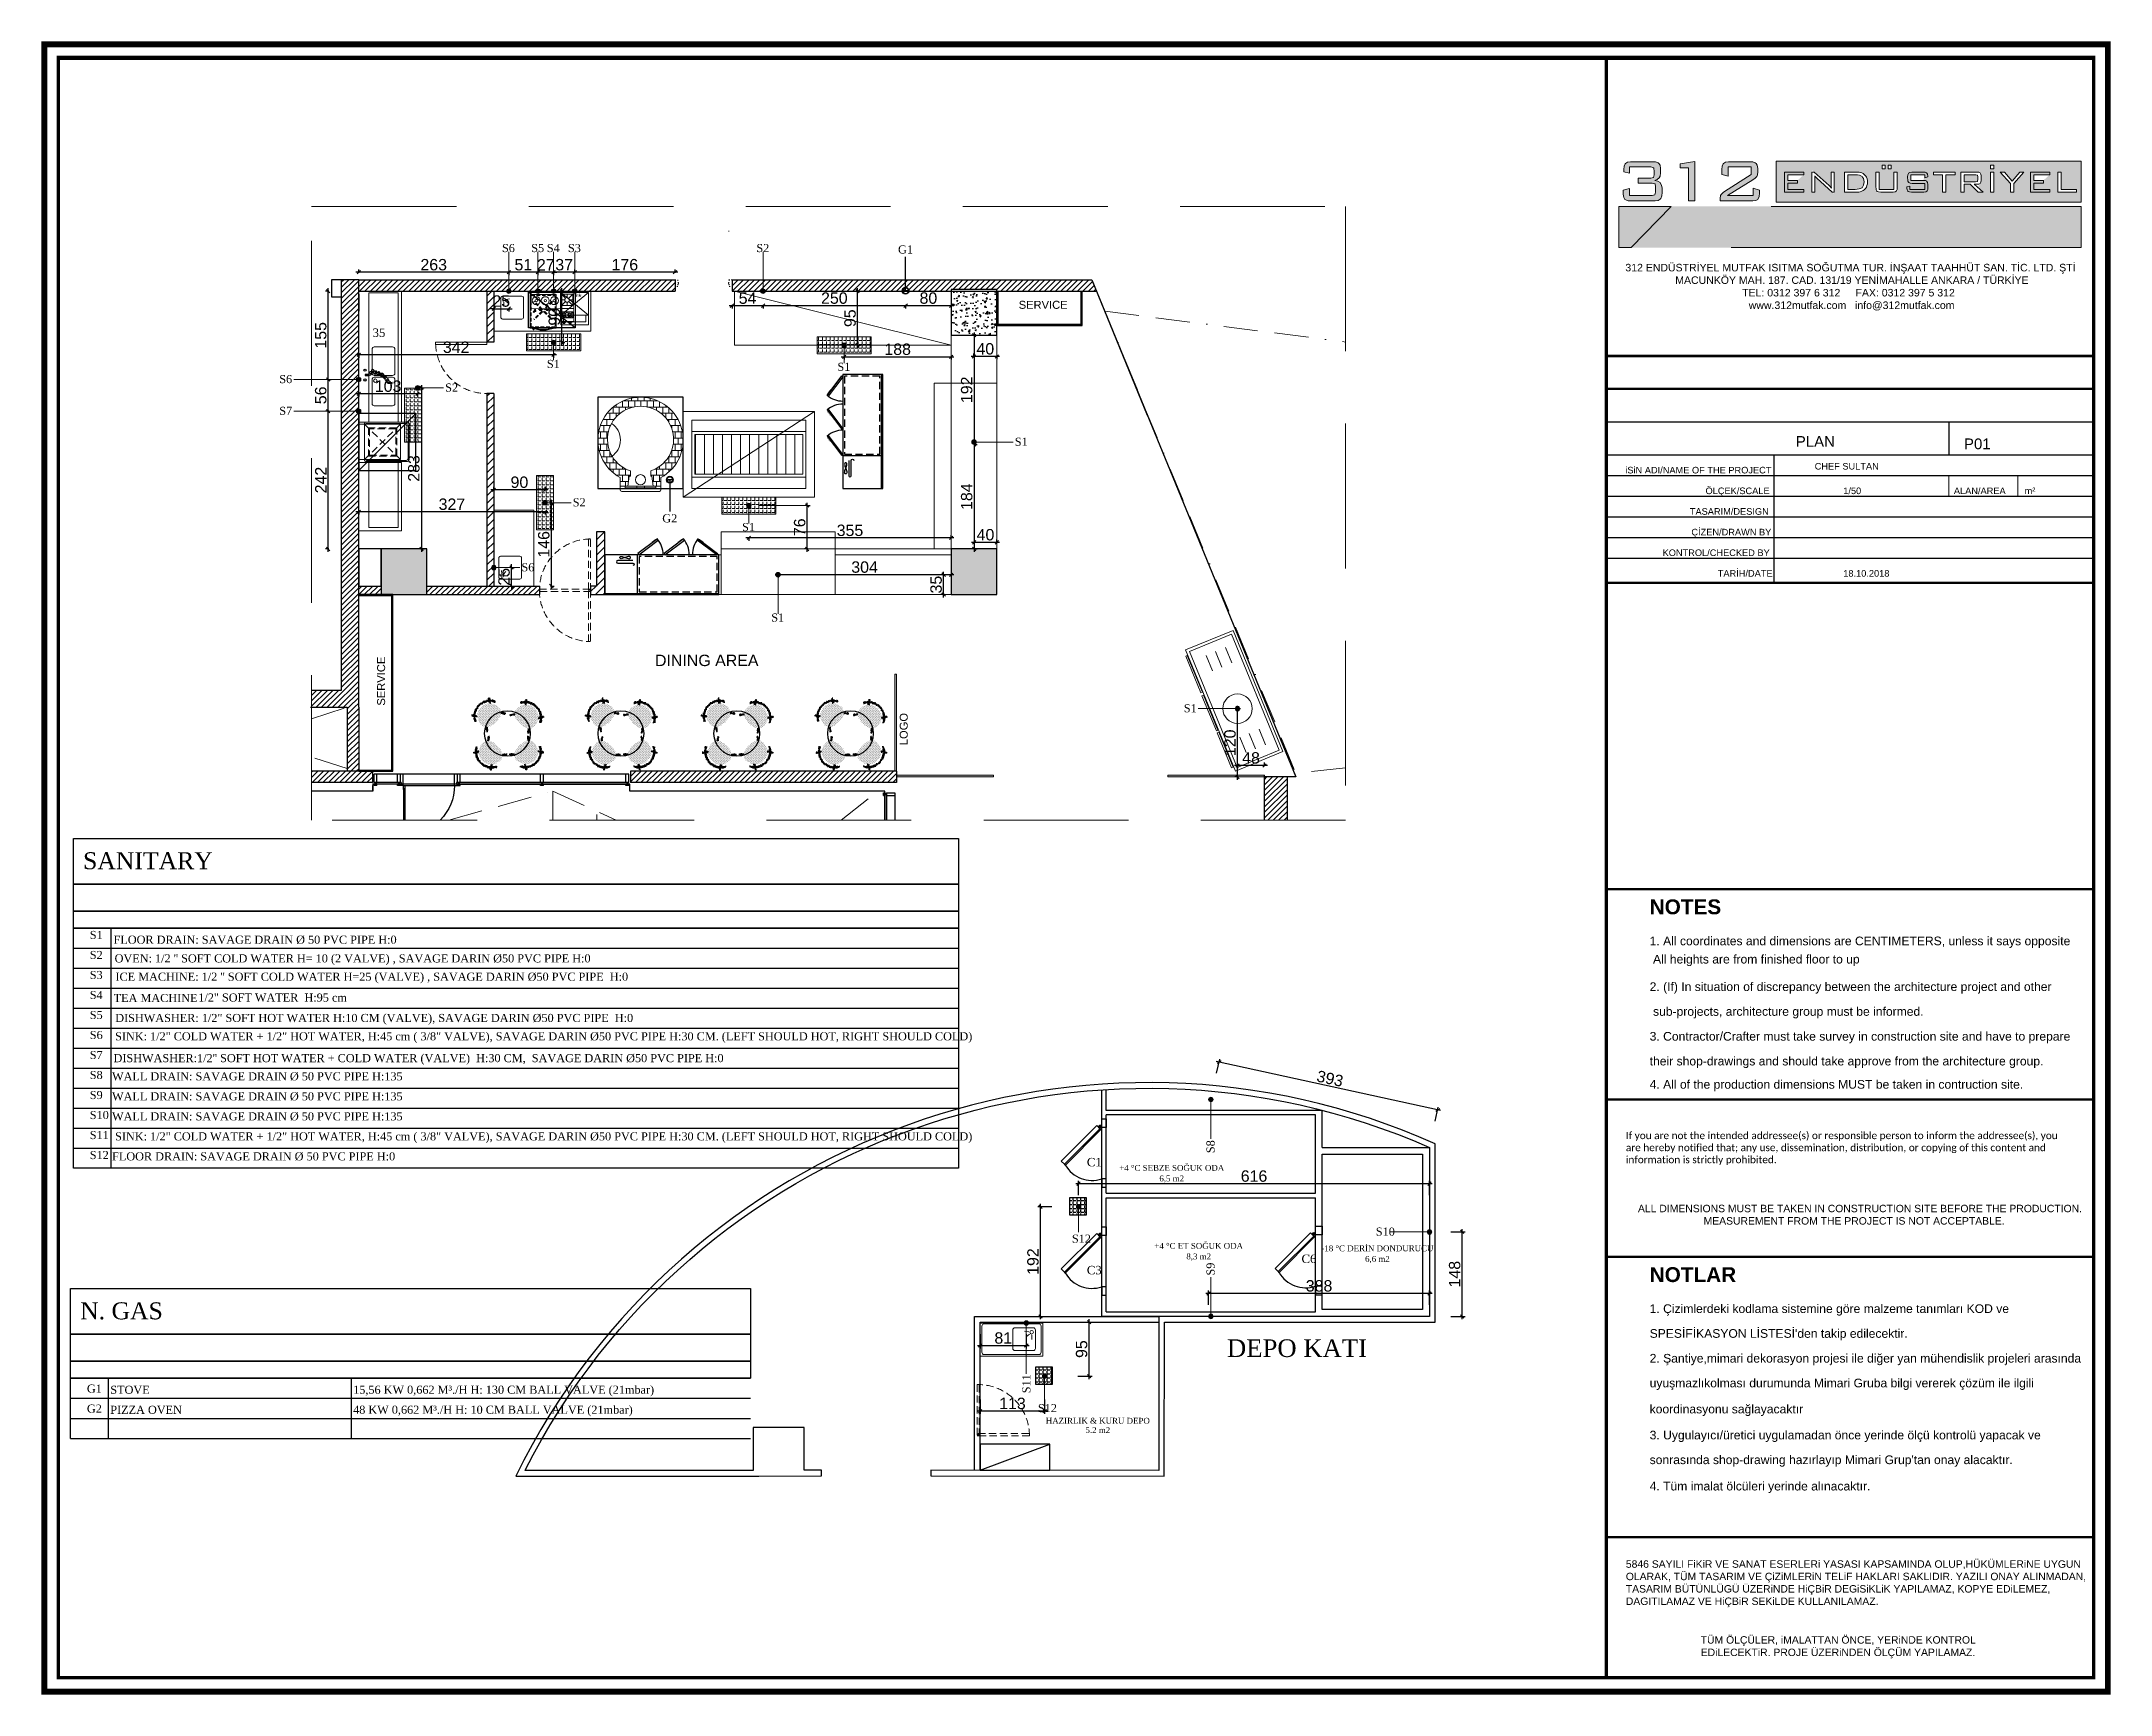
# Model space of a CAD drawing. Header units: millimetres. Extents: x 60271 to 65257, y 2062 to 12046.
# Drawn here: x 60271 to 63902, y 2062 to 4962 of the extents above; entities that cross this region are included whole.
import ezdxf
from ezdxf.enums import TextEntityAlignment as Align

# ---------------------------------------------------------------- set-up
doc = ezdxf.new("R2010")
doc.units = ezdxf.units.MM
for name, pattern in [('DASHED', [19.05, 12.7, -6.35]), ('DGN Style 1', [9692.577647, 16.127417, -9676.45023]), ('HIDDENX2', [19.05, 12.7, -6.35]), ('OUT LINE BUILDING$0$( Border )', [21, 6, -3, 6, -3, 0, -3])]:
    doc.linetypes.add(name, pattern=pattern)
for name, color, linetype in [('001 Duvar', 7, 'Continuous'), ('002 Çizgi', 7, 'Continuous'), ('41544Çizgi', 7, 'Continuous'), ('A-AREA-PATT', 1, 'Continuous'), ('A2-1-00-000 - Level 18', 1, 'Continuous'), ('A2-1-00-000 - Level 32', 1, 'Continuous'), ('A2-1-00-000 - Level 8', 1, 'Continuous'), ('A2-1-00-000 - Level 9', 1, 'Continuous'), ('COLUMNS', 8, 'Continuous'), ('GAZ', 3, 'Continuous'), ('p_yazi', 144, 'Continuous'), ('RENDER', 5, 'Continuous'), ('S2000-003 Kapı', 3, 'Continuous'), ('S2000-024 Gaz Tes İşaretler', 3, 'Continuous'), ('S2000-034 Soğuk Oda', 1, 'Continuous'), ('t_yazi', 144, 'Continuous')]:
    doc.layers.add(name, color=color, linetype=linetype)
for name, color, linetype, lineweight in [('1 LI object floor plan', 8, 'Continuous', 18), ('312M_Cerceve', 10, 'Continuous', 60), ('312M_logo', 7, 'Continuous', 18), ('312M_Mutfak1', 163, 'Continuous', 18), ('312M_yazi', 144, 'Continuous', 15), ('ANTET', 7, 'Continuous', 25), ('CERCEVE', 10, 'Continuous', 60), ('ELK', 1, 'Continuous', 25), ('FURNITURE', 134, 'Continuous', 25), ('HIDDEN', 8, 'OUT LINE BUILDING$0$( Border )', 13), ('p_mutfak ekipmanları', 167, 'Continuous', 9), ('p_tarama', 251, 'Continuous', 15), ('p_ölçü', 40, 'Continuous', 15), ('S2000-002 Çizgi', 7, 'Continuous', 5), ('sıhhi', 150, 'Continuous', 9), ('t_mutfak ekipmanları', 167, 'Continuous', 18), ('t_olcu', 40, 'Continuous', 13), ('TXT', 3, 'Continuous', 25), ('yazııııı', 18, 'Continuous', 15)]:
    doc.layers.add(name, color=color, linetype=linetype, lineweight=lineweight)
doc.layers.add('2 F oak 52', color=7, linetype='Continuous', true_color=0xf6d39b)
doc.layers.add('WINDOW', color=7, linetype='Continuous', true_color=0x0059b3)
doc.layers.add('2 FL shadow 5', color=251, linetype='Continuous', lineweight=9, true_color=0x505050)
doc.layers.add('b-furn_Pen_No__118', color=7, linetype='Continuous', lineweight=13, true_color=0x573938)
doc.styles.add('BASLIK', font='')
doc.styles.add('olcu', font='arial.ttf')
doc.styles.add('SAS', font='sanss___.ttf')
doc.styles.get("Standard").update_dxf_attribs({"font": 'arial.ttf'})
doc.styles.add('style1', font='arial.ttf', dxfattribs={"height": 20})
doc.styles.add('YAZI', font='times.ttf', dxfattribs={"height": 11})
doc.styles.get('BASLIK').set_extended_font_data('Arial', bold=True)
doc.dimstyles.new('olcu50', dxfattribs={"dimtxt": 20, "dimasz": 6, "dimexe": 5, "dimexo": 0, "dimgap": 3, "dimtad": 1, "dimdec": 0, "dimzin": 12, "dimdsep": 46, "dimtxsty": 'olcu', "dimblk": 'OBLIQUE', "dimcen": 0, "dimdle": 5, "dimclrd": 256, "dimclre": 256, "dimclrt": 256, "dimadec": 0, "dimazin": 0, "dimtfac": 1, "dimtdec": 0, "dimtix": 1, "dimtmove": 2, "dimatfit": 2, "dimfxl": 20, "dimfxlon": 1, "dimtolj": 1, "dimtzin": 0, "dimarcsym": 0})
pattern_1 = [(45, (16396.7055, 8116.4585), (-4.8083261, 4.8083261), [])]
pattern_2 = [(50, (16396.705, 8116.458), (24.386846, -2.133573), [2.55, -28.05]), (355, (16396.705, 8116.458), (-4.717545, 25.574533), [2.04, -22.44]), (100.451444, (16398.738, 8116.28), (19.669301, 23.44096), [2.167167, -23.838832]), (46.1842, (16396.705, 8123.258), (36.286205, -5.627656), [3.825, -42.075]), (96.635635, (16399.73, 8122.79), (31.778506, 33.120032), [3.250752, -35.758268]), (351.18416, (16396.705, 8123.26), (31.778506, 33.120032), [3.06, -33.66]), (21, (16400.105, 8121.558), (20.29484, -13.689042), [2.55, -28.05]), (326, (16400.105, 8121.558), (8.272721, 24.655102), [2.04, -22.44]), (71.451445, (16401.797, 8120.418), (28.567561, 10.966059), [2.167166, -23.838832]), (37.5, (16396.7055, 8116.4585), (0.413435, 11.318391), [0, -22.168, 0, -22.78, 0, -22.525]), (7.5, (16396.705, 8116.458), (8.9443643, 13.4099982), [0, -12.988, 0, -21.658, 0, -8.585]), (327.5, (16389.1235, 8116.4585), (18.1499628, -0.7668656), [0, -8.5, 0, -26.52, 0, -35.19]), (317.5, (16385.723, 8116.458), (19.82833, 3.4035694), [0, -11.05, 0, -17.612, 0, -24.99])]
pattern_3 = [(45, (-289.748, -6650.798), (-6.7351921, 6.7351921), [])]
pattern_4 = [(45, (20909.5166, 5366.707), (-4.8083261, 4.8083261), [])]
pattern_5 = [(2e-15, (-15036.3138, -9809.6434), (0.67865625, 1.3573125), [0, -1.3573125])]

msp = doc.modelspace()

# ---------------------------------------------------------------- texts
at = {"style": 'YAZI'}
msp.add_text('DEPO KATI', height=31, dxfattribs=at).set_placement((62474.6, 2653.9), align=Align.CENTER)
at = {"layer": '312M_yazi', "insert": (62979.4, 4571.6), "char_height": 13.2, "width": 935.559, "attachment_point": 1, "style": 'style1'}
msp.add_mtext('\\pi71.388;312 ENDÜSTRİYEL MUTFAK ISITMA SOĞUTMA TUR. İNŞAAT TAAHHÜT SAN. TİC. LTD. ŞTİ\\P\\pi158.95;MACUNKÖY MAH. 187. CAD. 131/19 YENİMAHALLE ANKARA / TÜRKİYE\\P\\pi276.28;TEL: 0312 397 6 312^IFAX: 0312 397 5 312\\P\\pi287.89;www.312mutfak.com   info@312mutfak.com', dxfattribs=at)
at = {"layer": 'ANTET', "style": 'style1'}
for s, p in [('PLAN ', (63387.8, 4250.6)), ('P01', (63668.3, 4246.4))]:
    msp.add_text(s, height=18.83, dxfattribs=at).set_placement(p, align=Align.CENTER)
for s, p in [('iSiN ADI/NAME OF THE PROJECT         ', (63050.7, 4203.9)), ('CHEF SULTAN', (63383, 4210.7)), ('ÖLÇEK/SCALE          ', (63191.4, 4167.6)), ('1/50', (63433.1, 4167.6)), ('ALAN/AREA', (63627.2, 4167.6)), (' m²', (63746.8, 4167.6)), ('TASARIM/DESIGN       ', (63163.9, 4131.4)), ('ÇİZEN/DRAWN BY     ', (63166.6, 4095.2)), ('KONTROL/CHECKED BY     ', (63116.1, 4059)), ('TARİH/DATE            ', (63212.9, 4022.8)), ('18.10.2018', (63433.1, 4022.8))]:
    msp.add_text(s, height=11.59, dxfattribs=at).set_placement(p)
at = {"layer": 'GAZ', "style": 'YAZI'}
for s, p in [('G1', (61774.5, 4589.7, 0)), ('G2', (61360.9, 4118, 0)), ('G1', (60351.3, 2591.4)), ('G2', (60351.3, 2556.3))]:
    msp.add_text(s, height=14.2, dxfattribs=at).set_placement(p)
at = {"layer": 'p_yazi', "color": 7, "style": 'YAZI'}
for s, height, p in [('STOVE', 14.2, (60392.3, 2589.3)), ('15,56 KW 0,662 M³./H H: 130 CM BALL VALVE (21mbar) ', 14.196, (60818.4, 2589.4)), ('PIZZA OVEN', 14.2, (60392.3, 2554.2)), ('48 KW 0,662 M³./H H: 10 CM BALL VALVE (21mbar) ', 14.196, (60818.4, 2554.3))]:
    msp.add_text(s, height=height, dxfattribs=at).set_placement(p)
at = {"layer": 'sıhhi', "style": 'YAZI'}
for s, p in [('S6', (61079.6, 4592.2, 0)), ('S5', (61130.9, 4592.2, 0)), ('S4', (61158.3, 4592.2, 0)), ('S3', (61195.3, 4592.2, 0)), ('S2', (61525.9, 4592.2, 0)), ('S1', (61158.4, 4388.9, 0)), ('S1', (61668.2, 4383.9, 0)), ('S6', (60688.8, 4362.3, 0)), ('S2', (60979.9, 4347.5, 0)), ('S7', (60688.8, 4306.6, 0)), ('S1', (61979.4, 4252.4, 0)), ('S2', (61203.7, 4146.1, 0)), ('S1', (61500.9, 4102.8, 0)), ('S6', (61113.7, 4032.2, 0)), ('S1', (61552.1, 3944, 0)), ('S1', (62276, 3784.9, 0)), ('S12', (62079.6, 2854.4, 0)), ('S10', (62612.9, 2866.8, 0)), ('S12', (62020, 2557.2, 0))]:
    msp.add_text(s, height=14.2, dxfattribs=at).set_placement(p)
for s, p in [('S8', (62330, 3011.5, 0)), ('S9', (62330, 2796.8, 0)), ('S11', (62006.8, 2590.3, 0))]:
    msp.add_text(s, height=14.2, rotation=90, dxfattribs=at).set_placement(p)
at = {"layer": 't_yazi', "color": 1}
for s, height, style, p in [('35', 14.76, 'YAZI', (60852.6, 4443.4)), ('C1', 14.76, 'YAZI', (62105.9, 2988.4)), ('ALL DIMENSIONS MUST BE TAKEN IN CONSTRUCTION SITE BEFORE THE PRODUCTION. ', 13.039, 'style1', (63072.9, 2907.9)), (' MEASUREMENT FROM THE PROJECT IS NOT ACCEPTABLE. ', 13.039, 'style1', (63183, 2886.2)), ('C6', 14.76, 'YAZI', (62482.6, 2818.8)), ('C3', 14.76, 'YAZI', (62105.9, 2799)), ('TÜM ÖLÇÜLER, iMALATTAN ÖNCE, YERiNDE KONTROL', 13.039, 'style1', (63183, 2151.1)), ('EDiLECEKTiR. PROJE ÜZERiNDEN ÖLÇÜM YAPILAMAZ.', 13.039, 'style1', (63183, 2129.3))]:
    msp.add_text(s, height=height, dxfattribs=dict(at, style=style)).set_placement(p)
at = {"layer": 't_yazi'}
for s, height, style, p in [('SANITARY', 29.81, 'YAZI', (60344.5, 3509.6)), ('NOTES', 26.08, 'BASLIK', (63093.4, 3430.6)), ('1. All coordinates and dimensions are CENTIMETERS, unless it says opposite ', 15.212, 'style1', (63093.4, 3376.2)), (' All heights are from finished floor to up ', 15.212, 'style1', (63093.4, 3344.2)), ('2. (If) In situation of discrepancy between the architecture project and other', 15.212, 'style1', (63093.4, 3296)), (' sub-projects, architecture group must be informed. ', 15.212, 'style1', (63093.4, 3252.5)), ('3. Contractor/Crafter must take survey in construction site and have to prepare ', 15.212, 'style1', (63093.4, 3208.9)), ('their shop-drawings and should take approve from the architecture group.', 15.212, 'style1', (63093.4, 3165.4)), ('4. All of the production dimensions MUST be taken in contruction site.', 15.212, 'style1', (63093.4, 3124.6)), ('NOTLAR', 26.08, 'BASLIK', (63093.4, 2785.4)), ('N. GAS', 29.81, 'YAZI', (60339.4, 2720)), ('1. Çizimlerdeki kodlama sistemine göre malzeme tanımları KOD ve ', 15.212, 'style1', (63093.4, 2731.1)), ("SPESİFİKASYON LİSTESİ'den takip edilecektir.  ", 15.212, 'style1', (63093.4, 2687.6)), ('2. Şantiye,mimari dekorasyon projesi ile diğer yan mühendislik projeleri arasında ', 15.212, 'style1', (63093.4, 2644.1)), ('uyuşmazlıkolması durumunda Mimari Gruba bilgi vererek çözüm ile ilgili ', 15.212, 'style1', (63093.4, 2600.7)), ('koordinasyonu sağlayacaktır', 15.212, 'style1', (63093.4, 2555)), ('3. Uygulayıcı/üretici uygulamadan önce yerinde ölçü kontrolü yapacak ve', 15.212, 'style1', (63093.4, 2509.4)), ("sonrasında shop-drawing hazırlayıp Mimari Grup'tan onay alacaktır.", 15.212, 'style1', (63093.4, 2466)), ('4. Tüm imalat ölcüleri yerinde alınacaktır. ', 15.212, 'style1', (63093.4, 2419.8))]:
    msp.add_text(s, height=height, dxfattribs=dict(at, style=style)).set_placement(p)
at = {"layer": 't_yazi', "color": 7, "style": 'YAZI'}
for s, p in [('FLOOR DRAIN: SAVAGE DRAIN Ø 50 PVC PIPE H:0 ', (60398, 3378.9)), ("OVEN: 1/2 '' SOFT COLD WATER H= 10 (2 VALVE) , SAVAGE DARIN %%C50 PVC PIPE H:0 ", (60399.9, 3346.1)), ("ICE MACHINE: 1/2 '' SOFT COLD WATER H=25 (VALVE) , SAVAGE DARIN %%C50 PVC PIPE  H:0 ", (60401.4, 3314)), ('TEA MACHINE', (60398.2, 3276.6)), (' 1/2" SOFT WATER  H:95 cm', (60541.4, 3277.4)), ('DISHWASHER: 1/2" SOFT HOT WATER H:10 CM (VALVE), SAVAGE DARIN %%C50 PVC PIPE  H:0 ', (60401, 3241.6)), (' SINK: 1/2" COLD WATER + 1/2" HOT WATER, H:45 cm ( 3/8" VALVE), SAVAGE DARIN %%C50 PVC PIPE H:30 CM. (LEFT SHOULD HOT, RIGHT SHOULD COLD)', (60395.4, 3209.4)), ("DISHWASHER:1/2'' SOFT HOT WATER + COLD WATER (VALVE)  H:30 CM,  SAVAGE DARIN %%C50 PVC PIPE H:0", (60398, 3171.1)), ('WALL DRAIN: SAVAGE DRAIN Ø 50 PVC PIPE H:135 ', (60395.4, 3139.2)), ('WALL DRAIN: SAVAGE DRAIN Ø 50 PVC PIPE H:135 ', (60395.4, 3104.1)), ('WALL DRAIN: SAVAGE DRAIN Ø 50 PVC PIPE H:135 ', (60395.4, 3069)), (' SINK: 1/2" COLD WATER + 1/2" HOT WATER, H:45 cm ( 3/8" VALVE), SAVAGE DARIN %%C50 PVC PIPE H:30 CM. (LEFT SHOULD HOT, RIGHT SHOULD COLD)', (60395.4, 3033.9)), ('FLOOR DRAIN: SAVAGE DRAIN Ø 50 PVC PIPE H:0 ', (60395.4, 2998.8))]:
    msp.add_text(s, height=14.196, dxfattribs=at).set_placement(p)
at = {"layer": 't_yazi', "color": 1, "style": 'YAZI'}
for s, height, p in [('+4 %%DC SEBZE SOĞUK ODA', 10.335, (62254.8, 2980.5)), ('6,5 m2', 10.33, (62254.8, 2962)), ('+4 %%DC ET SOĞUK ODA', 10.335, (62302.1, 2843.7)), ('8,3 m2', 10.33, (62302.1, 2825.2)), ('-18 %%DC DERİN DONDURUCU', 10.335, (62615.7, 2839.4)), ('6,6 m2', 10.33, (62615.7, 2820.8)), ('HAZIRLIK & KURU DEPO', 10.335, (62125.1, 2536.9)), ('5.2 m2', 10.33, (62125.1, 2520.5))]:
    msp.add_text(s, height=height, dxfattribs=at).set_placement(p, align=Align.CENTER)
at = {"layer": 't_yazi', "attachment_point": 1, "style": 'style1'}
for s, insert, char_height, width in [('{\\fCalibri|b0|i0|c162|p34;\\H0.83333x;If you are not the intended addressee(s) or responsible person to inform the addressee(s), you are hereby notified that; any use, dissemination, distribution, or copying of this content and \\H1.3003x; \\H0.76905x;information is strictly prohibited.\\H1.19381x; }', (63051.6, 3048.8), 15.2121, 784.711), ('5846 SAYILI FiKiR VE SANAT ESERLERi YASASI KAPSAMINDA OLUP,HÜKÜMLERiNE UYGUN OLARAK, TÜM TASARIM VE ÇiZiMLERiN TELiF HAKLARI SAKLIDIR. YAZILI ONAY ALINMADAN, TASARIM BÜTÜNLÜGÜ ÜZERiNDE HiÇBiR DEGiSiKLiK YAPILAMAZ, KOPYE EDiLEMEZ, DAGITILAMAZ VE HiÇBiR SEKiLDE KULLANILAMAZ.  ', (63051.6, 2297.2), 13.0389, 850.199)]:
    msp.add_mtext(s, dxfattribs=dict(at, insert=insert, char_height=char_height, width=width))
at = {"layer": 'TXT', "attachment_point": 4, "style": 'SAS'}
for s, insert, char_height, width in [('{\\fArial|b0|i0|c0|p34;SERVICE}', (61986.3, 4499.6), 14, 591.311), ('{\\fArial|b0|i0|c0|p34;DINING AREA}', (61348.1, 3875.8), 20, 844.73)]:
    msp.add_mtext(s, dxfattribs=dict(at, insert=insert, char_height=char_height, width=width))
at = {"layer": 'TXT', "char_height": 14, "width": 591.311, "attachment_point": 4, "rotation": 90, "style": 'SAS'}
for s, insert in [('{\\fArial|b0|i0|c0|p34;SERVICE}', (60867.6, 3796.6)), ('{\\fArial|b0|i0|c0|p34;LOGO}', (61784.6, 3727.2))]:
    msp.add_mtext(s, dxfattribs=dict(at, insert=insert))
at = {"layer": 'yazııııı', "color": 5, "style": 'YAZI'}
for s, p in [('S1', (60356.3, 3387.2)), ('S2', (60356.3, 3352.1)), ('S3', (60356.3, 3317)), ('S4', (60356.3, 3281.9)), ('S5', (60356.3, 3246.8)), ('S6', (60356.3, 3211.7)), ('S7', (60356.3, 3176.6)), ('S8', (60356.3, 3141.5)), ('S9', (60356.3, 3106.4)), ('S10', (60356.3, 3071.3)), ('S11', (60356.3, 3036.2)), ('S12', (60356.3, 3001.1))]:
    msp.add_text(s, height=14.2, dxfattribs=at).set_placement(p)

# ---------------------------------------------------------------- blocks, each defined once
blk = doc.blocks.new('c43243cc')
at = {"layer": 'sıhhi'}
blk.add_hatch(color=5, dxfattribs=at).paths.add_polyline_path([(149042.4, -426.4, 1), (149050.4, -426.4, 1)])
blk.add_circle((149046.4, -426.4), 4, dxfattribs=at)
blk = doc.blocks.new('*U4')
at = {"layer": 'A2-1-00-000 - Level 9', "color": 1, "linetype": 'DGN Style 1', "lineweight": 0}
for p, q in [((452, -372), (452, 486)), ((-500, -384), (-500, -372)), ((-500, -372), (-453, -372)), ((-500, -486), (-500, -474)), ((-453, -486), (-500, -486)), ((-453, -372), (-453, -418)), ((-453, -418), (-438, -418)), ((-438, -448), (-453, -448)), ((-453, -448), (-453, -486)), ((-438, -418), (-438, -448)), ((452, -418), (438, -418)), ((438, -418), (438, -448)), ((438, -448), (452, -448)), ((500, -372), (452, -372)), ((452, -372), (452, -418)), ((452, -448), (452, -486)), ((452, -486), (500, -486)), ((500, -384), (500, -372)), ((500, -486), (500, -474))]:
    blk.add_line(p, q, dxfattribs=at)
blk.add_arc((452, -418), 904, 90, 180, dxfattribs=at)
blk = doc.blocks.new('chr4')
at = {"layer": '2 F oak 52'}
h = blk.add_hatch(dxfattribs=at)
h.set_pattern_fill('DOTS', color=256, scale=0.855, style=0)
h.set_pattern_definition(pattern_5)
h.paths.add_polyline_path([(11054.4, -2964.7, 0.285475), (11028.8, -2979.5, 0.388251), (11031.2, -2981.8, -0.278738), (11054.4, -2967.1, -0.278738), (11077.7, -2981.8, 0.388251), (11080.1, -2979.5, 0.285475)])
h.paths.add_polyline_path([(11073.4, -2975.6, 0.027312), (11071.3, -2973.6), (11069.6, -2976.1, -0.028203), (11071.5, -2978.5)], flags=17)
h.paths.add_polyline_path([(11074.1, -2969.2), (11073, -2970.9, -0.025782), (11075.1, -2972.8), (11076.5, -2970.7, 0.990533)], flags=17)
h.paths.add_polyline_path([(11039.2, -2976.1), (11037.6, -2973.6, 0.027312), (11035.5, -2975.6), (11037.4, -2978.5, -0.028203)], flags=17)
h.paths.add_polyline_path([(11034.8, -2969.2, 0.990533), (11032.4, -2970.7), (11033.7, -2972.8, -0.025782), (11035.9, -2970.9)], flags=17)
h.paths.add_polyline_path([(11072.8, -3001.6, -0.035026), (11071.1, -3003.2), (11072.7, -3005.2, -0.379521), (11074.4, -3003.7)])
h.paths.add_polyline_path([(11075.8, -3004.5, 1.067653), (11073.1, -3006.4), (11075.2, -3008.9, 0.000668), (11075.2, -3008.9, 0.012703), (11075.3, -3009, 0.945767), (11077.4, -3007.1)])
h.paths.add_polyline_path([(11037.7, -3003.2, -0.035026), (11036.1, -3001.6), (11034.5, -3003.7, -0.379521), (11036.1, -3005.2)])
h.paths.add_polyline_path([(11033.1, -3004.5), (11031.5, -3007.1, 0.971423), (11033.6, -3008.9), (11035.8, -3006.4, 1.067653)])
at = {"layer": '2 FL shadow 5'}
h = blk.add_hatch(dxfattribs=at)
h.set_pattern_fill('DOTS', color=256, scale=0.855, style=0)
h.set_pattern_definition(pattern_5)
edge = h.paths.add_edge_path()
edge.add_arc((11055.5, -2932.3), 75.2, 263.3778, 269.2231)
edge.add_arc((11053.4, -2932.3), 75.2, 270.7769, 276.6222)
edge.add_arc((11060.5, -2990.5), 16.5, 275.4895, 321.476)
edge.add_arc((11065, -2993.3), 11.3, 318.0873, 355.5155)
edge.add_arc((11048.1, -2994.2), 28.2, 0.0253, 25.9963)
edge.add_arc((11049.4, -2993.7), 26.8, 26.3351, 40.9939)
edge.add_arc((11054.4, -2993.6), 23.1, 48.8879, 90)
edge.add_arc((11054.4, -2993.6), 23.1, 90, 131.1121)
edge.add_arc((11059.5, -2993.7), 26.8, 139.0061, 153.6649)
edge.add_arc((11060.8, -2994.2), 28.2, 154.0037, 179.9747)
edge.add_arc((11043.8, -2993.3), 11.3, 184.4845, 221.9127)
edge.add_arc((11048.4, -2990.5), 16.5, 218.524, 264.5105)
at = {"layer": '1 LI object floor plan'}
for p, q in [((11034.5, -3003.7), (11036.1, -3001.6)), ((11036.1, -3005.2), (11037.7, -3003.2)), ((11072.7, -3005.2), (11071.1, -3003.2)), ((11074.4, -3003.7), (11072.8, -3001.6))]:
    blk.add_line(p, q, dxfattribs=at)
for centre, start, end in [((11053.5, -2992.7), 128.8296, 134.737), ((11055.4, -2992.7), 45.263, 51.1704)]:
    blk.add_arc(centre, 28, start, end, dxfattribs=at)
blk = doc.blocks.new('A$C7ED97EAE')
at = {"layer": 't_mutfak ekipmanları'}
for p, q in [((0, 3), (0, 76.5)), ((2, 78.5), (3.5, 78.5)), ((2, 5), (2, 75)), ((3.5, 88.5), (65.5, 88.5)), ((3.5, 15), (3.5, 88.5)), ((3.5, 78.5), (65.5, 78.5)), ((3.5, 76.5), (3.5, 76.5)), ((65.5, 88.5), (65.5, 15)), ((65.5, 78.5), (67, 78.5)), ((65.5, 76.5), (65.5, 76.5)), ((67, 75), (67, 5)), ((69, 76.5), (69, 3)), ((66, 0), (3, 0)), ((65.5, 15), (3.5, 15)), ((64, 2), (5, 2)), ((67, 15), (65.5, 15))]:
    blk.add_line(p, q, dxfattribs=at)
at = {"layer": 't_mutfak ekipmanları', "linetype": 'DASHED'}
for p, q in [((65.5, 78.5), (3.5, 15)), ((65.5, 15), (3.5, 78.5))]:
    blk.add_line(p, q, dxfattribs=at)
for points in [[(9.5, 21.5), (59.5, 21.5), (59.5, 71.5), (9.5, 71.5)], [(11.5, 23.5), (57.5, 23.5), (57.5, 69.5), (11.5, 69.5)]]:
    blk.add_lwpolyline(points, close=True, dxfattribs=at)
at = {"layer": 't_mutfak ekipmanları'}
for centre, radius, start, end in [((2, 76.5), 2, 90, 180), ((3.5, 75), 1.5, 90, 180), ((65.5, 75), 1.5, 0, 90), ((67, 76.5), 2, 0, 90), ((3, 3), 3, 180, 270), ((5, 5), 3, 180, 270), ((64, 5), 3, 270, 0), ((66, 3), 3, 270, 0)]:
    blk.add_arc(centre, radius, start, end, dxfattribs=at)
blk = doc.blocks.new('A$C7BE05278')
at = {"layer": '41544Çizgi'}
h = blk.add_hatch(color=256, dxfattribs=at)
h.paths.add_polyline_path([(4.7, 9.9, -0.025454), (4.8, 10.4, 0.278063), (0.8, 7.5), (1.2, 7.3, -0.265675)])
h.paths.add_polyline_path([(5.4, 10.4, 0.028094), (4.8, 10.4, 0.025454), (4.7, 9.9, -0.030609), (5.2, 9.9, -0.027259)])
h.paths.add_polyline_path([(5.4, 10.4, 0.027259), (5.2, 9.9, -0.171751), (7.9, 9), (7.9, 9), (7.9, 9, -1.347305), (5.2, 7.1, -0.147228), (5.2, 9.9, 0.030609), (4.7, 9.9, 0.138731), (4.7, 7, 1.347306), (8.2, 9.4, 0.162476)])
h.paths.add_polyline_path([(12.5, 12.7), (12.7, 13.1, 0.483116), (4.8, 10.4, -0.028094), (5.4, 10.4, -0.470681)])
for p, q in [((14.4, 47.6), (14.3, 41.7)), ((14.4, 47.6), (14.3, 41.7)), ((14.3, 41.7), (15.9, 41.7)), ((14.3, 41.7), (15.9, 41.7)), ((16, 47.6), (14.4, 47.6)), ((16, 47.6), (14.4, 47.6)), ((15.1, 47.6), (15, 38.9)), ((15.9, 41.7), (16, 47.6)), ((15.9, 41.7), (16, 47.6)), ((0.5, 7.3), (0, 0)), ((0.5, 7.3), (0, 0)), ((0, 0), (1.9, 0)), ((1.5, 7.3), (0.5, 7.3)), ((1.5, 7.3), (0.5, 7.3)), ((1.9, 0), (1.5, 7.3)), ((1.9, 0), (1.5, 7.3))]:
    blk.add_line(p, q, dxfattribs=at)
for centre in [(6.3, 47.8), (23.5, 47.6)]:
    blk.add_circle(centre, 1.99, dxfattribs=at)
for centre, radius, start, end in [((17.8, 38.9), 2.86, 179.43, 359.43), ((19.1, 38.9), 1.6, 359.43, 179.43), ((25.1, 38.8), 7.64, 179.43, 242.0346), ((4.8, 5.6), 4.31, 51.245, 156.7533), ((9.4, 8.6), 4.83, 57.0103, 197.5795), ((6.4, 7.6), 1.7, 197.5795, 51.245), ((14.4, 12.6), 4.98, 103.1199, 200.7743), ((11.2, 11.3), 1.54, 200.7743, 57.0103), ((15.6, 16.7), 3.77, 86.0156, 220.6772), ((13.7, 15.7), 1.76, 236.8088, 103.1199), ((18.1, 21.1), 3.83, 52.4089, 229.1112), ((16.5, 19.2), 1.37, 229.1112, 116.3243), ((20, 25.6), 3.8, 74.9498, 261.6763), ((23.5, 30.9), 5.53, 105.7663, 225.7833), ((19.6, 23.1), 1.26, 261.6763, 52.4089), ((20.6, 27.9), 1.41, 225.7833, 74.9498), ((22.6, 34), 2.23, 242.0346, 105.7663)]:
    blk.add_arc(centre, radius, start, end, dxfattribs=at)
blk.add_solid([(15.9, 41.7), (14.3, 41.7), (16, 47.6), (14.4, 47.6)], dxfattribs=at)
blk = doc.blocks.new('188-70')
at = {"layer": '002 Çizgi', "color": 7}
blk.add_line((24.3, -122), (24.3, 78), dxfattribs=at)
for points in [[(-71.3, 41.3), (-45.7, 75.5), (-43.7, 74), (-69.3, 39.7)], [(-43.7, -122), (26.3, -122), (26.3, 78), (-43.7, 78)], [(-71.5, 15.9), (-45.7, -18.2), (-43.7, -16.7), (-69.4, 17.4)], [(-71.5, -30.1), (-45.7, -64.2), (-43.7, -62.6), (-69.4, -28.5)], [(-40.6, -93.6), (-40.5, -92.1), (-40, -90.4), (-39.4, -88.6), (-38.6, -86.6), (-37.9, -84.7), (-37.3, -82.8), (-36.8, -81.1), (-36.6, -79.7), (-36.8, -78.5), (-37.3, -77.7), (-37.9, -77.2), (-38.6, -77), (-39.4, -77.2), (-40, -77.7), (-40.5, -78.5), (-40.6, -79.7), (-40.5, -81.1), (-40, -82.8), (-39.4, -84.7), (-38.6, -86.6), (-37.9, -88.6), (-37.3, -90.4), (-36.8, -92.1), (-36.6, -93.6), (-36.8, -94.7), (-37.3, -95.6), (-37.9, -96.1), (-38.6, -96.2), (-39.4, -96.1), (-40, -95.6), (-40.5, -94.7)]]:
    blk.add_lwpolyline(points, close=True, dxfattribs=at)
at = {"layer": '002 Çizgi', "color": 7, "linetype": 'DASHED'}
blk.add_lwpolyline([(21.3, -62), (21.3, 75), (-40.7, 75), (-40.7, -62)], close=True, dxfattribs=at)
at = {"layer": '002 Çizgi', "color": 7, "const_width": 0.428}
for points in [[(-69.7, 43.5), (-71, 44.5), (-66.7, 50.2), (-65.7, 51.6)], [(-69.8, 13.7), (-71.1, 12.7), (-66.9, 7), (-65.8, 5.6)], [(-69.8, -32.3), (-71.1, -33.3), (-66.9, -39), (-65.8, -40.4)]]:
    blk.add_lwpolyline(points, dxfattribs=at)
at = {"layer": '002 Çizgi', "color": 7}
blk.add_lwpolyline([(24.3, -65), (-43.7, -65)], dxfattribs=at)
for points in [[(-29, -99.7), (-29, -73, -1), (-24.6, -73)], [(-33.3, -73), (-33.3, -99.7, 1), (-29, -99.7)]]:
    blk.add_lwpolyline(points, format="xyb", dxfattribs=at)
for centre, start, end in [((-43.7, 74), 229.755, 270), ((-43.7, -16.7), 90, 130.5092), ((-43.7, -62.6), 90, 130.5092)]:
    blk.add_arc(centre, 42.7, start, end, dxfattribs=at)
blk = doc.blocks.new('vv4v4v3')
at = {"layer": 't_mutfak ekipmanları'}
for points in [[(866918.4, -65158.9), (866916.8, -65159.2), (866916.9, -65161.1)], [(866916.8, -65160.9), (866916.9, -65160.9)], [(866918.4, -65169.6), (866916.8, -65169.9), (866916.9, -65171.8)], [(866918.3, -65162.8), (866916.9, -65162.5), (866916.9, -65161.1)], [(866916.8, -65162), (866916.9, -65162)], [(866916.8, -65171.5), (866916.9, -65171.5)], [(866918.3, -65173.5), (866916.9, -65173.2), (866916.9, -65171.8)], [(866916.8, -65172.7), (866916.9, -65172.7)], [(866917, -65159.7), (866918.3, -65159.4)], [(866917, -65160.9), (866918.4, -65160.9)], [(866917, -65162.1), (866918.4, -65162.3)], [(866917, -65170.3), (866918.3, -65170.1)], [(866917, -65171.5), (866918.4, -65171.5)], [(866917, -65172.7), (866918.4, -65172.9)], [(866926.3, -65156.2), (866926.3, -65176.2), (866937.3, -65176.2), (866937.3, -65156.2), (866926.3, -65156.2), (866926.3, -65166.2), (866926.3, -65166.2)], [(866930.4, -65159.9), (866926.3, -65156.2)], [(866930.3, -65162.6), (866926.3, -65166.2), (866930.4, -65169.9)], [(866930.3, -65172.6), (866926.3, -65176.2)], [(866937.3, -65156.2), (866933.3, -65159.9)], [(866937.3, -65166.2), (866933.3, -65162.5)], [(866933.3, -65172.5), (866937.3, -65176.2), (866937.3, -65166.2), (866933.3, -65169.9)], [(866933.3, -65172.5), (866937.3, -65176.2), (866937.3, -65166.2), (866933.3, -65169.9)], [(866937.3, -65166.2), (866937.3, -65166.2)], [(866942.9, -65154.7), (866942.9, -65177.9)], [(866968, -65156.1), (866948, -65156.1), (866948, -65176.1), (866968, -65176.1), (866968, -65156.1), (866960.8, -65163.2)], [(866955.1, -65163.2), (866948, -65156.1), (866958, -65156.1), (866958, -65162.1)], [(866955.1, -65163.2), (866948, -65156.1), (866958, -65156.1), (866958, -65162.1)], [(866954, -65166.1), (866949, -65166.1), (866948, -65166.1)], [(866955.1, -65168.9), (866948, -65176.1)], [(866958, -65170.1), (866958, -65176.1), (866968, -65176.1), (866968, -65166.1), (866962, -65166.1)], [(866968, -65176.1), (866960.8, -65168.9)], [(866940.8, -65187.2), (866939.3, -65187.5), (866939.3, -65189.4)], [(866939.3, -65189.1), (866939.3, -65189.1)], [(866940.8, -65191.1), (866939.3, -65190.7), (866939.3, -65189.4)], [(866939.3, -65190.3), (866939.3, -65190.3)], [(866940.8, -65198.8), (866939.3, -65199.1), (866939.3, -65201)], [(866939.3, -65200.7), (866939.3, -65200.7)], [(866940.8, -65202.7), (866939.3, -65202.4), (866939.3, -65201)], [(866939.3, -65201.9), (866939.3, -65201.9)], [(866939.4, -65187.9), (866940.8, -65187.7)], [(866939.4, -65189.1), (866940.8, -65189.1)], [(866939.4, -65190.3), (866940.8, -65190.5)], [(866939.4, -65199.5), (866940.8, -65199.3)], [(866939.4, -65200.7), (866940.8, -65200.7)], [(866939.4, -65201.9), (866940.8, -65202.1)], [(866940.8, -65210.6), (866939.3, -65210.9), (866939.3, -65212.8)], [(866939.3, -65212.5), (866939.3, -65212.5)], [(866940.8, -65214.5), (866939.3, -65214.2), (866939.3, -65212.8)], [(866939.3, -65213.7), (866939.3, -65213.7)], [(866939.4, -65211.3), (866940.8, -65211.1)], [(866939.4, -65212.5), (866940.8, -65212.5)], [(866939.4, -65213.7), (866940.8, -65214)], [(866940.7, -65221.7), (866942.9, -65221.7)], [(866940.7, -65222.9), (866942.9, -65222.9)]]:
    blk.add_lwpolyline(points, dxfattribs=at)
for points in [[(866918.8, -65162.4), (866918.8, -65158.2), (866918.4, -65158.7), (866918.4, -65160.4), (866918.3, -65163.1), (866918.8, -65163.6)], [(866918.8, -65173.1), (866918.8, -65168.9), (866918.4, -65169.3), (866918.4, -65171.1), (866918.3, -65173.8), (866918.8, -65174.2)], [(866919.5, -65163.2), (866919.5, -65157.4), (866918.9, -65158), (866918.9, -65163.1), (866918.9, -65164), (866919.5, -65164.4)], [(866919.5, -65173.9), (866919.5, -65168.1), (866918.9, -65168.6), (866918.9, -65173.8), (866918.9, -65174.6), (866919.5, -65175.1)], [(866941.2, -65190.7), (866941.2, -65186.5), (866940.8, -65186.9), (866940.8, -65188.7), (866940.8, -65191.4), (866941.2, -65191.8)], [(866941.2, -65202.3), (866941.2, -65198.1), (866940.8, -65198.5), (866940.8, -65200.3), (866940.8, -65203), (866941.2, -65203.5)], [(866941.2, -65214.1), (866941.2, -65209.9), (866940.8, -65210.3), (866940.8, -65212.1), (866940.8, -65214.8), (866941.2, -65215.3)], [(866941.9, -65191.5), (866941.9, -65185.7), (866941.3, -65186.2), (866941.3, -65191.4), (866941.3, -65192.2), (866941.9, -65192.7)], [(866941.9, -65203.1), (866941.9, -65197.3), (866941.3, -65197.8), (866941.3, -65203), (866941.3, -65203.8), (866941.9, -65204.3)], [(866941.9, -65214.9), (866941.9, -65209.1), (866941.3, -65209.7), (866941.3, -65214.8), (866941.3, -65215.6), (866941.9, -65216.1)]]:
    blk.add_lwpolyline(points, close=True, dxfattribs=at)
at = {"layer": 't_mutfak ekipmanları', "const_width": 1.2}
for points in [[(866970.8, -65154.7), (866920.6, -65154.7), (866920.6, -65177.9), (866942.9, -65177.9)], [(866970.8, -65154.7), (866970.8, -65229.5), (866942.9, -65229.5), (866942.9, -65177.9), (866947.8, -65177.9)], [(866947.8, -65177.9), (866970.8, -65177.9)]]:
    blk.add_lwpolyline(points, dxfattribs=at)
at = {"layer": 't_mutfak ekipmanları'}
blk.add_lwpolyline([(866939.7, -65222.6, 0.419508), (866939, -65221.9), (866935.9, -65224.3, 0.208017), (866937.2, -65225.6), (866939.7, -65222.5)], format="xyb", dxfattribs=at)
for centre, radius in [((866931.8, -65161.3), 3.5), ((866931.8, -65171.3), 3.5), ((866931.8, -65161.3), 2), ((866931.8, -65171.3), 2), ((866958, -65166.1), 4), ((866956.7, -65188.3), 7), ((866956.7, -65204.3), 7), ((866956.7, -65188.3), 2), ((866956.7, -65204.3), 2), ((866956.7, -65220.2), 7), ((866956.7, -65220.2), 2)]:
    blk.add_circle(centre, radius, dxfattribs=at)
for centre, radius, start, end in [((866917.9, -65159.1), 1.02, 187.0689, 212.5877), ((866917.9, -65169.8), 1.02, 187.0689, 212.5877), ((866918.2, -65160.3), 1.33, 153.2245, 206.4958), ((866918.2, -65161.5), 1.33, 153.5957, 206.8669), ((866917.9, -65162.6), 1.02, 147.5038, 173.0226), ((866918.2, -65170.9), 1.33, 153.2245, 206.4958), ((866918.2, -65172.1), 1.33, 153.5957, 206.8669), ((866917.9, -65173.3), 1.02, 147.5038, 173.0226), ((866940.3, -65187.4), 1.02, 187.0689, 212.5877), ((866940.6, -65188.5), 1.33, 153.2245, 206.4958), ((866940.6, -65189.7), 1.33, 153.5957, 206.8669), ((866940.3, -65190.9), 1.02, 147.5038, 173.0226), ((866940.3, -65199), 1.02, 187.0689, 212.5877), ((866940.6, -65200.1), 1.33, 153.2245, 206.4958), ((866940.6, -65201.3), 1.33, 153.5957, 206.8669), ((866940.3, -65202.5), 1.02, 147.5038, 173.0226), ((866939.3, -65222.3), 1.55, 249.0292, 198.673), ((866939.3, -65222.3), 0.549, 293.4031, 155.7869), ((866940.3, -65210.8), 1.02, 187.0689, 212.5877), ((866940.6, -65211.9), 1.33, 153.2245, 206.4958), ((866940.6, -65213.1), 1.33, 153.5957, 206.8669), ((866940.3, -65214.3), 1.02, 147.5038, 173.0226)]:
    blk.add_arc(centre, radius, start, end, dxfattribs=at)
blk = doc.blocks.new('A$C74A21287')
at = {"layer": 'S2000-002 Çizgi'}
for points in [[(0, 3.7), (46, 3.7), (46, 62.7), (0, 62.7)], [(39.2, 2.2), (40.6, 2.2), (40.6, 0.7), (39.2, 0.7)]]:
    blk.add_lwpolyline(points, close=True, dxfattribs=at)
at = {"layer": 'S2000-002 Çizgi', "linetype": 'DASHED', "ltscale": 0.5}
blk.add_lwpolyline([(2, 5.7), (44, 5.7), (44, 60.7), (2, 60.7)], close=True, dxfattribs=at)
for points in [[(6.8, 49.6), (7.9, 50.7)], [(6.8, 49.6), (20.7, 35.8)], [(7.9, 50.7), (21.7, 36.9)], [(24.4, 36.9), (38.1, 50.7)], [(25.4, 35.9), (39.2, 49.6)], [(38.1, 50.7), (39.2, 49.6)], [(20.6, 33.2), (6.8, 19.4)], [(7.9, 18.4), (6.8, 19.4)], [(21.6, 32.1), (7.9, 18.4)], [(24.3, 32.2), (38.1, 18.4)], [(25.3, 33.2), (39.2, 19.4)], [(38.1, 18.4), (39.2, 19.4)]]:
    blk.add_lwpolyline(points, dxfattribs=at)
at = {"layer": 'S2000-002 Çizgi'}
for points in [[(38.2, 3.2), (38.2, 3.7), (41.9, 3.7)], [(41.9, 3.3), (41.9, 2.2), (38.2, 2.2)]]:
    blk.add_lwpolyline(points, dxfattribs=at)
at = {"layer": 'S2000-002 Çizgi', "linetype": 'DASHED', "ltscale": 0.5}
blk.add_circle((23, 34.5), 2.67, dxfattribs=at)
at = {"layer": 'S2000-002 Çizgi'}
for radius, start, end in [(55.9, 249.1431, 290.8569), (54.9, 252.0824, 287.9176)]:
    blk.add_arc((22.9, 55.9), radius, start, end, dxfattribs=at)
blk = doc.blocks.new('A$C3C3A6592')
at = {"layer": 'S2000-002 Çizgi'}
for points in [[(0, 57), (48.3, 16.9)], [(0, 16.9), (48.3, 57)], [(0, 16.9), (48.3, 16.9)]]:
    blk.add_lwpolyline(points, dxfattribs=at)
for points in [[(0, 0), (48.3, 0), (48.3, 57), (0, 57)], [(4.6, 5.6), (43.7, 5.6), (43.7, 16.9), (4.6, 16.9)]]:
    blk.add_lwpolyline(points, close=True, dxfattribs=at)
blk.add_text('**', height=12, dxfattribs=at).set_placement((11.9, 43))
blk = doc.blocks.new('23f22323')
at = {"layer": 'p_tarama'}
for p, q in [((61387.1, 9871), (61357.8, 9871)), ((61387.1, 9851.8), (61357.8, 9851.8)), ((61513, 9871), (61542.3, 9871)), ((61513, 9851.8), (61542.3, 9851.8)), ((61387.1, 9834.5), (61357.8, 9834.5)), ((61513, 9834.5), (61542.3, 9834.5))]:
    blk.add_line(p, q, dxfattribs=at)
for points in [[(61335.1, 9804.7), (61565.1, 9804.7), (61565.1, 9894.7), (61335.1, 9894.7)], [(61340.1, 9809.7), (61560.1, 9809.7), (61560.1, 9889.7), (61340.1, 9889.7)], [(61345.4, 9803.6), (61415, 9803.6), (61415, 9800.6), (61345.4, 9800.6)], [(61420.5, 9803.6), (61487, 9803.6), (61487, 9800.6), (61420.5, 9800.6)], [(61490.5, 9803.6), (61557.2, 9803.6), (61557.2, 9800.6), (61490.5, 9800.6)]]:
    blk.add_lwpolyline(points, close=True, dxfattribs=at)
blk.add_circle((61465.1, 9849.7), 25.8, dxfattribs=at)
blk = doc.blocks.new('A$C67D50334')
at = {"layer": 'S2000-002 Çizgi'}
for p, q in [((85.3, 42.8), (77.5, 43.9)), ((86.6, 39), (80.5, 33.9)), ((90.5, 37.3), (90.5, 29.4))]:
    blk.add_line(p, q, dxfattribs=at)
for points in [[(110, 58), (0, 58), (0, 60), (110, 60)], [(110, 0), (0, 0), (0, 60), (110, 60)]]:
    blk.add_lwpolyline(points, close=True, dxfattribs=at)
for points in [[(103, 3), (7, 3, -0.414214), (3, 7), (3, 53, -0.414214), (7, 57), (103, 57, -0.414214), (107, 53), (107, 7, -0.414214)], [(93, 10), (61, 10, -0.414214), (57, 14), (57, 46, -0.414214), (61, 50), (93, 50, -0.414214), (97, 46), (97, 14, -0.414214)]]:
    blk.add_lwpolyline(points, format="xyb", close=True, dxfattribs=at)
blk.add_circle((90.3, 42.3), 3.19, dxfattribs=at)
blk = doc.blocks.new('A$C022B2E79')
at = {"layer": 'S2000-003 Kapı', "linetype": 'ByBlock'}
for points in [[(1.8, 69.8, -0.39805), (1.9, 69.8), (5.2, 66.8), (3, 64.6), (0, 67.8, -0.39805), (0, 68)], [(2.9, 69.6, 0.617768), (3.4, 69.9), (3.5, 71), (0.3, 71), (0.4, 69.9, 0.617768), (0.9, 69.6, -0.364026)], [(0.6, 66.6), (0.4, 69.9, 0.617768), (0.9, 69.6, -0.364026), (2.9, 69.6, 0.617768), (3.4, 69.9), (3.3, 66.6, -0.39805), (3.2, 66.5), (0.7, 66.5, -0.39805)], [(68.5, 5.7, 0.491935), (69.9, 7.1), (7.7, 69.3, 0.499706), (6.3, 67.9)]]:
    blk.add_lwpolyline(points, format="xyb", close=True, dxfattribs=at)
blk.add_lwpolyline([(62.9, 0), (68.5, 5.7), (6.3, 67.9), (0.6, 62.2), (62.9, 0)], dxfattribs=at)
blk.add_circle((1.9, 67.9), 1, dxfattribs=at)
blk.add_circle((1.9, 67.9), 1, dxfattribs=at)
blk.add_arc((43.5, 53.5), 53.4, 299.6259, 19.0898, dxfattribs=at)
blk = doc.blocks.new('A$C06017225')
at = {"layer": 'S2000-002 Çizgi'}
h = blk.add_hatch(dxfattribs=at)
h.set_pattern_fill('AR-B88', color=256, scale=0.06, style=0)
h.set_pattern_definition([(0, (-8243.159, 3900.022), (0, 12.192), []), (90, (-8243.159, 3900.022), (-6.096, 12.192), [12.192, -12.192])])
h.paths.add_polyline_path([(44, 27.1), (44, 10), (59, 10), (61.5, 29.8), (64, 29.8), (64, 40.4, -6.342329), (104, 40.4), (104, 29.8), (106.5, 29.8), (109, 10), (114, 10), (124, 10), (124, 27.1, 3.946619)])
for p, q in [((44, 27.1), (44, 10)), ((124, 10), (44, 10)), ((61.5, 29.8), (59, 10)), ((64, 29.8), (61.5, 29.8)), ((64, 40.4), (64, 29.8)), ((104, 40.4), (104, 29.8)), ((104, 29.8), (106.5, 29.8)), ((106.5, 29.8), (109, 10)), ((124, 27.1), (124, 10))]:
    blk.add_line(p, q, dxfattribs=at)
at = {"layer": 'S2000-002 Çizgi', "color": 4}
for p, q in [((44, 3), (44, 10)), ((121, 0), (47, 0)), ((124, 3), (124, 10))]:
    blk.add_line(p, q, dxfattribs=at)
for points in [[(54, 7), (114, 7), (114, 10), (54, 10)], [(76.5, 7), (91.5, 7), (91.5, 10), (76.5, 10)]]:
    blk.add_lwpolyline(points, close=True, dxfattribs=at)
at = {"layer": 'S2000-002 Çizgi'}
blk.add_circle((84, 23), 10, dxfattribs=at)
for centre, radius, start, end in [((84, 101), 84, 298.4369, 241.5631), ((84, 102.3), 65, 287.9202, 252.0798), ((6, 101), 38.5, 302.7104, 57.2896)]:
    blk.add_arc(centre, radius, start, end, dxfattribs=at)
at = {"layer": 'S2000-002 Çizgi', "color": 4}
for centre, start, end in [((47, 3), 180, 270), ((121, 3), 270, 0)]:
    blk.add_arc(centre, 3, start, end, dxfattribs=at)
blk = doc.blocks.new('A$C45BD7F52')
at = {"layer": 'S2000-024 Gaz Tes İşaretler'}
h = blk.add_hatch(color=256, dxfattribs=at)
h.paths.add_polyline_path([(8, 4, 1), (0, 4, 1)])
h.paths.add_polyline_path([(7.5, 4, 1), (0.5, 4, 1)], flags=16)
for radius in [4, 3.5]:
    blk.add_circle((4, 4), radius, dxfattribs=at)
blk = doc.blocks.new('A$C73223F6F')
at = {"layer": 'GAZ'}
blk.add_hatch(color=256, dxfattribs=at).paths.add_polyline_path([(2.6, 6.8), (2.6, 5.4), (9.4, 5.2), (9.4, 6.6)])
blk.add_lwpolyline([(2.6, 6.8), (9.4, 6.6), (9.4, 5.2), (2.6, 5.4)], close=True, dxfattribs=at)
at = {"layer": 'GAZ', "xscale": 1.499999999995655, "yscale": 1.499999999995655, "zscale": 1.499999999995655, "rotation": 358.3670394844737}
blk.add_blockref('A$C45BD7F52', (-0.2, 0.2), dxfattribs=at)
blk = doc.blocks.new('_OBLIQUE')
at = {"color": 0, "linetype": 'ByBlock'}
blk.add_line((-0.5, -0.5), (0.5, 0.5), dxfattribs=at)
blk = doc.blocks.new('*D70')
at = {"layer": 'Defpoints', "color": 0, "transparency": 16777216}
for p in [(61787.9, 4523.7), (61867.7, 4523.7), (61787.9, 4498.2)]:
    blk.add_point(p, dxfattribs=at)
at = {"layer": 't_olcu', "lineweight": -2, "transparency": 16777216}
for p, q in [((61872.7, 4498.2), (61782.9, 4498.2)), ((61787.9, 4499.4), (61787.9, 4493.2)), ((61867.7, 4499.4), (61867.7, 4493.2))]:
    blk.add_line(p, q, dxfattribs=at)
at = {"layer": 't_olcu', "lineweight": -2, "transparency": 16777216, "xscale": 6, "yscale": 6, "zscale": 6, "rotation": 180}
blk.add_blockref('_OBLIQUE', (61787.9, 4498.2), dxfattribs=at)
at = {"layer": 't_olcu', "lineweight": -2, "transparency": 16777216, "xscale": 6, "yscale": 6, "zscale": 6}
blk.add_blockref('_OBLIQUE', (61867.7, 4498.2), dxfattribs=at)
at = {"layer": 't_olcu', "transparency": 16777216, "insert": (61827.8, 4511.4), "char_height": 20, "attachment_point": 5, "style": 'olcu'}
blk.add_mtext('\\A1;80', dxfattribs=at)
blk = doc.blocks.new('*D71')
at = {"layer": 'Defpoints', "color": 0, "transparency": 16777216}
for p in [(61537.7, 4523.7), (61787.9, 4523.7), (61537.7, 4498.2)]:
    blk.add_point(p, dxfattribs=at)
at = {"layer": 't_olcu', "lineweight": -2, "transparency": 16777216}
for p, q in [((61792.9, 4498.2), (61532.7, 4498.2)), ((61537.7, 4499.4), (61537.7, 4493.2)), ((61787.9, 4499.4), (61787.9, 4493.2))]:
    blk.add_line(p, q, dxfattribs=at)
at = {"layer": 't_olcu', "lineweight": -2, "transparency": 16777216, "xscale": 6, "yscale": 6, "zscale": 6, "rotation": 180}
blk.add_blockref('_OBLIQUE', (61537.7, 4498.2), dxfattribs=at)
at = {"layer": 't_olcu', "lineweight": -2, "transparency": 16777216, "xscale": 6, "yscale": 6, "zscale": 6}
blk.add_blockref('_OBLIQUE', (61787.9, 4498.2), dxfattribs=at)
at = {"layer": 't_olcu', "transparency": 16777216, "insert": (61662.8, 4511.4), "char_height": 20, "attachment_point": 5, "style": 'olcu'}
blk.add_mtext('\\A1;250', dxfattribs=at)
blk = doc.blocks.new('*D72')
at = {"layer": 'Defpoints', "color": 0, "transparency": 16777216}
for p in [(61483.2, 4523.7), (61537.7, 4523.7), (61483.2, 4498.2)]:
    blk.add_point(p, dxfattribs=at)
at = {"layer": 't_olcu', "lineweight": -2, "transparency": 16777216}
for p, q in [((61542.7, 4498.2), (61478.2, 4498.2)), ((61483.2, 4499.4), (61483.2, 4493.2)), ((61537.7, 4499.4), (61537.7, 4493.2))]:
    blk.add_line(p, q, dxfattribs=at)
at = {"layer": 't_olcu', "lineweight": -2, "transparency": 16777216, "xscale": 6, "yscale": 6, "zscale": 6, "rotation": 180}
blk.add_blockref('_OBLIQUE', (61483.2, 4498.2), dxfattribs=at)
at = {"layer": 't_olcu', "lineweight": -2, "transparency": 16777216, "xscale": 6, "yscale": 6, "zscale": 6}
blk.add_blockref('_OBLIQUE', (61537.7, 4498.2), dxfattribs=at)
at = {"layer": 't_olcu', "transparency": 16777216, "insert": (61510.5, 4511.3), "char_height": 20, "attachment_point": 5, "style": 'olcu'}
blk.add_mtext('\\A1;54', dxfattribs=at)
blk = doc.blocks.new('*D73')
at = {"layer": 'Defpoints', "color": 0, "transparency": 16777216}
for p in [(61680, 4523.7), (61703.6, 4523.7), (61680, 4428.7)]:
    blk.add_point(p, dxfattribs=at)
at = {"layer": 't_olcu', "lineweight": -2, "transparency": 16777216}
for p, q in [((61702.4, 4523.7), (61708.6, 4523.7)), ((61703.6, 4423.7), (61703.6, 4528.7)), ((61702.4, 4428.7), (61708.6, 4428.7))]:
    blk.add_line(p, q, dxfattribs=at)
at = {"layer": 't_olcu', "lineweight": -2, "transparency": 16777216, "xscale": 6, "yscale": 6, "zscale": 6}
for p, rotation in [((61703.6, 4523.7), 90), ((61703.6, 4428.7), 270)]:
    blk.add_blockref('_OBLIQUE', p, dxfattribs=dict(at, rotation=rotation))
at = {"layer": 't_olcu', "transparency": 16777216, "insert": (61690.4, 4476.2), "char_height": 20, "attachment_point": 5, "rotation": 90, "style": 'olcu'}
blk.add_mtext('\\A1;95', dxfattribs=at)
blk = doc.blocks.new('*D74')
at = {"layer": 'Defpoints', "color": 0, "transparency": 16777216}
for p in [(61867.7, 4446.4), (61680, 4428.7), (61867.7, 4408.5)]:
    blk.add_point(p, dxfattribs=at)
at = {"layer": 't_olcu', "lineweight": -2, "transparency": 16777216}
for p, q in [((61675, 4408.5), (61872.7, 4408.5)), ((61680, 4409.7), (61680, 4403.5)), ((61867.7, 4409.7), (61867.7, 4403.5))]:
    blk.add_line(p, q, dxfattribs=at)
at = {"layer": 't_olcu', "lineweight": -2, "transparency": 16777216, "xscale": 6, "yscale": 6, "zscale": 6, "rotation": 180}
blk.add_blockref('_OBLIQUE', (61680, 4408.5), dxfattribs=at)
at = {"layer": 't_olcu', "lineweight": -2, "transparency": 16777216, "xscale": 6, "yscale": 6, "zscale": 6}
blk.add_blockref('_OBLIQUE', (61867.7, 4408.5), dxfattribs=at)
at = {"layer": 't_olcu', "transparency": 16777216, "insert": (61773.9, 4421.7), "char_height": 20, "attachment_point": 5, "style": 'olcu'}
blk.add_mtext('\\A1;188', dxfattribs=at)
blk = doc.blocks.new('*D75')
at = {"layer": 'Defpoints', "color": 0, "transparency": 16777216}
for p in [(61947.7, 4446.4), (61907.7, 4409.2), (61907.7, 4254.9)]:
    blk.add_point(p, dxfattribs=at)
at = {"layer": 't_olcu', "lineweight": -2, "transparency": 16777216}
for p, q in [((61952.7, 4409.2), (61902.7, 4409.2)), ((61907.7, 4408), (61907.7, 4414.2)), ((61947.7, 4410.5), (61947.7, 4404.2))]:
    blk.add_line(p, q, dxfattribs=at)
at = {"layer": 't_olcu', "lineweight": -2, "transparency": 16777216, "xscale": 6, "yscale": 6, "zscale": 6, "rotation": 180}
blk.add_blockref('_OBLIQUE', (61907.7, 4409.2), dxfattribs=at)
at = {"layer": 't_olcu', "lineweight": -2, "transparency": 16777216, "xscale": 6, "yscale": 6, "zscale": 6}
blk.add_blockref('_OBLIQUE', (61947.7, 4409.2), dxfattribs=at)
at = {"layer": 't_olcu', "transparency": 16777216, "insert": (61927.7, 4422.4), "char_height": 20, "attachment_point": 5, "style": 'olcu'}
blk.add_mtext('\\A1;40', dxfattribs=at)
blk = doc.blocks.new('*D76')
at = {"layer": 'Defpoints', "color": 0, "transparency": 16777216}
for p in [(61947.7, 4446.4), (61907.7, 4254.9), (61908.3, 4254.9)]:
    blk.add_point(p, dxfattribs=at)
at = {"layer": 't_olcu', "lineweight": -2, "transparency": 16777216}
for p, q in [((61909.5, 4446.4), (61903.3, 4446.4)), ((61908.3, 4451.4), (61908.3, 4249.9)), ((61907.7, 4254.9), (61913.3, 4254.9))]:
    blk.add_line(p, q, dxfattribs=at)
at = {"layer": 't_olcu', "lineweight": -2, "transparency": 16777216, "xscale": 6, "yscale": 6, "zscale": 6}
for p, rotation in [((61908.3, 4446.4), 90), ((61908.3, 4254.9), 270)]:
    blk.add_blockref('_OBLIQUE', p, dxfattribs=dict(at, rotation=rotation))
at = {"layer": 't_olcu', "transparency": 16777216, "insert": (61895.1, 4350.6), "char_height": 20, "attachment_point": 5, "rotation": 90, "style": 'olcu'}
blk.add_mtext('\\A1;192', dxfattribs=at)
blk = doc.blocks.new('*D77')
at = {"layer": 'Defpoints', "color": 0, "transparency": 16777216}
for p in [(61907.7, 4254.9), (61907.7, 4071.4), (61908.3, 4071.4)]:
    blk.add_point(p, dxfattribs=at)
at = {"layer": 't_olcu', "lineweight": -2, "transparency": 16777216}
for p, q in [((61907.7, 4254.9), (61913.3, 4254.9)), ((61908.3, 4259.9), (61908.3, 4066.4)), ((61907.7, 4071.4), (61913.3, 4071.4))]:
    blk.add_line(p, q, dxfattribs=at)
at = {"layer": 't_olcu', "lineweight": -2, "transparency": 16777216, "xscale": 6, "yscale": 6, "zscale": 6}
for p, rotation in [((61908.3, 4254.9), 90), ((61908.3, 4071.4), 270)]:
    blk.add_blockref('_OBLIQUE', p, dxfattribs=dict(at, rotation=rotation))
at = {"layer": 't_olcu', "transparency": 16777216, "insert": (61895.1, 4163.1), "char_height": 20, "attachment_point": 5, "rotation": 90, "style": 'olcu'}
blk.add_mtext('\\A1;184', dxfattribs=at)
blk = doc.blocks.new('*D78')
at = {"layer": 'Defpoints', "color": 0, "transparency": 16777216}
for p in [(61908.3, 4258.9), (61947.7, 4083.1), (61947.7, 4071.4)]:
    blk.add_point(p, dxfattribs=at)
at = {"layer": 't_olcu', "lineweight": -2, "transparency": 16777216}
for p, q in [((61903.3, 4083.1), (61952.7, 4083.1)), ((61908.3, 4084.4), (61908.3, 4078.1)), ((61947.7, 4081.9), (61947.7, 4088.1))]:
    blk.add_line(p, q, dxfattribs=at)
at = {"layer": 't_olcu', "lineweight": -2, "transparency": 16777216, "xscale": 6, "yscale": 6, "zscale": 6, "rotation": 180}
blk.add_blockref('_OBLIQUE', (61908.3, 4083.1), dxfattribs=at)
at = {"layer": 't_olcu', "lineweight": -2, "transparency": 16777216, "xscale": 6, "yscale": 6, "zscale": 6}
blk.add_blockref('_OBLIQUE', (61947.7, 4083.1), dxfattribs=at)
at = {"layer": 't_olcu', "transparency": 16777216, "insert": (61928, 4096.3), "char_height": 20, "attachment_point": 5, "style": 'olcu'}
blk.add_mtext('\\A1;40', dxfattribs=at)
blk = doc.blocks.new('*D79')
at = {"layer": 'Defpoints', "color": 0, "transparency": 16777216}
for p in [(61867.7, 4031.4), (61564, 4026.4), (61564, 4026.2)]:
    blk.add_point(p, dxfattribs=at)
at = {"layer": 't_olcu', "lineweight": -2, "transparency": 16777216}
for p, q in [((61872.7, 4026.2), (61559, 4026.2)), ((61564, 4026.4), (61564, 4021.2)), ((61867.7, 4027.5), (61867.7, 4021.2))]:
    blk.add_line(p, q, dxfattribs=at)
at = {"layer": 't_olcu', "lineweight": -2, "transparency": 16777216, "xscale": 6, "yscale": 6, "zscale": 6, "rotation": 180}
blk.add_blockref('_OBLIQUE', (61564, 4026.2), dxfattribs=at)
at = {"layer": 't_olcu', "lineweight": -2, "transparency": 16777216, "xscale": 6, "yscale": 6, "zscale": 6}
blk.add_blockref('_OBLIQUE', (61867.7, 4026.2), dxfattribs=at)
at = {"layer": 't_olcu', "transparency": 16777216, "insert": (61715.8, 4039.5), "char_height": 20, "attachment_point": 5, "style": 'olcu'}
blk.add_mtext('\\A1;304', dxfattribs=at)
blk = doc.blocks.new('*D80')
at = {"layer": 'Defpoints', "color": 0, "transparency": 16777216}
for p in [(61564, 4026.4), (61854.6, 4026.4), (61867.7, 3991.4)]:
    blk.add_point(p, dxfattribs=at)
at = {"layer": 't_olcu', "lineweight": -2, "transparency": 16777216}
for p, q in [((61854.6, 3986.4), (61854.6, 4031.4)), ((61853.4, 4026.4), (61859.6, 4026.4)), ((61855.9, 3991.4), (61849.6, 3991.4))]:
    blk.add_line(p, q, dxfattribs=at)
at = {"layer": 't_olcu', "lineweight": -2, "transparency": 16777216, "xscale": 6, "yscale": 6, "zscale": 6}
for p, rotation in [((61854.6, 4026.4), 90), ((61854.6, 3991.4), 270)]:
    blk.add_blockref('_OBLIQUE', p, dxfattribs=dict(at, rotation=rotation))
at = {"layer": 't_olcu', "transparency": 16777216, "insert": (61841.4, 4008.9), "char_height": 20, "attachment_point": 5, "rotation": 90, "style": 'olcu'}
blk.add_mtext('\\A1;35', dxfattribs=at)
blk = doc.blocks.new('*D81')
at = {"layer": 'Defpoints', "color": 0, "transparency": 16777216}
for p in [(61512.7, 4147.5), (61512.7, 4090.8), (61867.7, 4071.4)]:
    blk.add_point(p, dxfattribs=at)
at = {"layer": 't_olcu', "lineweight": -2, "transparency": 16777216}
for p, q in [((61872.7, 4090.8), (61507.7, 4090.8)), ((61512.7, 4092), (61512.7, 4085.8)), ((61867.7, 4089.5), (61867.7, 4095.8))]:
    blk.add_line(p, q, dxfattribs=at)
at = {"layer": 't_olcu', "lineweight": -2, "transparency": 16777216, "xscale": 6, "yscale": 6, "zscale": 6, "rotation": 180}
blk.add_blockref('_OBLIQUE', (61512.7, 4090.8), dxfattribs=at)
at = {"layer": 't_olcu', "lineweight": -2, "transparency": 16777216, "xscale": 6, "yscale": 6, "zscale": 6}
blk.add_blockref('_OBLIQUE', (61867.7, 4090.8), dxfattribs=at)
at = {"layer": 't_olcu', "transparency": 16777216, "insert": (61690.2, 4104), "char_height": 20, "attachment_point": 5, "style": 'olcu'}
blk.add_mtext('\\A1;355', dxfattribs=at)
blk = doc.blocks.new('*D82')
at = {"layer": 'Defpoints', "color": 0, "transparency": 16777216}
for p in [(61512.7, 4147.5), (61615.2, 4147.5), (61867.7, 4071.4)]:
    blk.add_point(p, dxfattribs=at)
at = {"layer": 't_olcu', "lineweight": -2, "transparency": 16777216}
for p, q in [((61613.9, 4147.5), (61620.2, 4147.5)), ((61615.2, 4066.4), (61615.2, 4152.5)), ((61616.4, 4071.4), (61610.2, 4071.4))]:
    blk.add_line(p, q, dxfattribs=at)
at = {"layer": 't_olcu', "lineweight": -2, "transparency": 16777216, "xscale": 6, "yscale": 6, "zscale": 6}
for p, rotation in [((61615.2, 4147.5), 90), ((61615.2, 4071.4), 270)]:
    blk.add_blockref('_OBLIQUE', p, dxfattribs=dict(at, rotation=rotation))
at = {"layer": 't_olcu', "transparency": 16777216, "insert": (61602, 4109.5), "char_height": 20, "attachment_point": 5, "rotation": 90, "style": 'olcu'}
blk.add_mtext('\\A1;76', dxfattribs=at)
blk = doc.blocks.new('*D83')
at = {"layer": 'Defpoints', "color": 0, "transparency": 16777216}
for p in [(61207.2, 4556.8), (61207.2, 4523.7), (61383.2, 4523.7)]:
    blk.add_point(p, dxfattribs=at)
at = {"layer": 't_olcu', "lineweight": -2, "transparency": 16777216}
for p, q in [((61388.2, 4556.8), (61202.2, 4556.8)), ((61207.2, 4555.6), (61207.2, 4561.8)), ((61383.2, 4555.6), (61383.2, 4561.8))]:
    blk.add_line(p, q, dxfattribs=at)
at = {"layer": 't_olcu', "lineweight": -2, "transparency": 16777216, "xscale": 6, "yscale": 6, "zscale": 6, "rotation": 180}
blk.add_blockref('_OBLIQUE', (61207.2, 4556.8), dxfattribs=at)
at = {"layer": 't_olcu', "lineweight": -2, "transparency": 16777216, "xscale": 6, "yscale": 6, "zscale": 6}
blk.add_blockref('_OBLIQUE', (61383.2, 4556.8), dxfattribs=at)
at = {"layer": 't_olcu', "transparency": 16777216, "insert": (61295.2, 4570), "char_height": 20, "attachment_point": 5, "style": 'olcu'}
blk.add_mtext('\\A1;176', dxfattribs=at)
blk = doc.blocks.new('*D84')
at = {"layer": 'Defpoints', "color": 0, "transparency": 16777216}
for p in [(61170.1, 4558.1), (61170.1, 4556.8), (61207.2, 4523.7)]:
    blk.add_point(p, dxfattribs=at)
at = {"layer": 't_olcu', "lineweight": -2, "transparency": 16777216}
for p, q in [((61212.2, 4556.8), (61165.1, 4556.8)), ((61170.1, 4558.1), (61170.1, 4551.8)), ((61207.2, 4555.6), (61207.2, 4561.8))]:
    blk.add_line(p, q, dxfattribs=at)
at = {"layer": 't_olcu', "lineweight": -2, "transparency": 16777216, "xscale": 6, "yscale": 6, "zscale": 6, "rotation": 180}
blk.add_blockref('_OBLIQUE', (61170.1, 4556.8), dxfattribs=at)
at = {"layer": 't_olcu', "lineweight": -2, "transparency": 16777216, "xscale": 6, "yscale": 6, "zscale": 6}
blk.add_blockref('_OBLIQUE', (61207.2, 4556.8), dxfattribs=at)
at = {"layer": 't_olcu', "transparency": 16777216, "insert": (61188.7, 4570), "char_height": 20, "attachment_point": 5, "style": 'olcu'}
blk.add_mtext('\\A1;37', dxfattribs=at)
blk = doc.blocks.new('*D85')
at = {"layer": 'Defpoints', "color": 0, "transparency": 16777216}
for p in [(61142.7, 4558.1), (61142.7, 4556.8), (61170.1, 4558.1)]:
    blk.add_point(p, dxfattribs=at)
at = {"layer": 't_olcu', "lineweight": -2, "transparency": 16777216}
for p, q in [((61142.7, 4556.8), (61136.7, 4556.8)), ((61142.7, 4558.1), (61142.7, 4551.8)), ((61170.1, 4556.8), (61142.7, 4556.8)), ((61170.1, 4558.1), (61170.1, 4551.8)), ((61170.1, 4556.8), (61176.1, 4556.8))]:
    blk.add_line(p, q, dxfattribs=at)
at = {"layer": 't_olcu', "lineweight": -2, "transparency": 16777216, "xscale": 6, "yscale": 6, "zscale": 6}
blk.add_blockref('_OBLIQUE', (61142.7, 4556.8), dxfattribs=at)
at = {"layer": 't_olcu', "lineweight": -2, "transparency": 16777216, "xscale": 6, "yscale": 6, "zscale": 6, "rotation": 180}
blk.add_blockref('_OBLIQUE', (61170.1, 4556.8), dxfattribs=at)
at = {"layer": 't_olcu', "transparency": 16777216, "insert": (61156.4, 4569.9), "char_height": 20, "attachment_point": 5, "style": 'olcu'}
blk.add_mtext('\\A1;27', dxfattribs=at)
blk = doc.blocks.new('*D86')
at = {"layer": 'Defpoints', "color": 0, "transparency": 16777216}
for p in [(61091.4, 4558.1), (61091.4, 4556.8), (61142.7, 4558.1)]:
    blk.add_point(p, dxfattribs=at)
at = {"layer": 't_olcu', "lineweight": -2, "transparency": 16777216}
for p, q in [((61147.7, 4556.8), (61086.4, 4556.8)), ((61091.4, 4558.1), (61091.4, 4551.8)), ((61142.7, 4558.1), (61142.7, 4551.8))]:
    blk.add_line(p, q, dxfattribs=at)
at = {"layer": 't_olcu', "lineweight": -2, "transparency": 16777216, "xscale": 6, "yscale": 6, "zscale": 6, "rotation": 180}
blk.add_blockref('_OBLIQUE', (61091.4, 4556.8), dxfattribs=at)
at = {"layer": 't_olcu', "lineweight": -2, "transparency": 16777216, "xscale": 6, "yscale": 6, "zscale": 6}
blk.add_blockref('_OBLIQUE', (61142.7, 4556.8), dxfattribs=at)
at = {"layer": 't_olcu', "transparency": 16777216, "insert": (61117.1, 4570), "char_height": 20, "attachment_point": 5, "style": 'olcu'}
blk.add_mtext('\\A1;51', dxfattribs=at)
blk = doc.blocks.new('*D87')
at = {"layer": 'Defpoints', "color": 0, "transparency": 16777216}
for p in [(60828.2, 4556.8), (60828.2, 4543.7), (61091.4, 4558.1)]:
    blk.add_point(p, dxfattribs=at)
at = {"layer": 't_olcu', "lineweight": -2, "transparency": 16777216}
for p, q in [((61096.4, 4556.8), (60823.2, 4556.8)), ((60828.2, 4555.6), (60828.2, 4561.8)), ((61091.4, 4558.1), (61091.4, 4551.8))]:
    blk.add_line(p, q, dxfattribs=at)
at = {"layer": 't_olcu', "lineweight": -2, "transparency": 16777216, "xscale": 6, "yscale": 6, "zscale": 6, "rotation": 180}
blk.add_blockref('_OBLIQUE', (60828.2, 4556.8), dxfattribs=at)
at = {"layer": 't_olcu', "lineweight": -2, "transparency": 16777216, "xscale": 6, "yscale": 6, "zscale": 6}
blk.add_blockref('_OBLIQUE', (61091.4, 4556.8), dxfattribs=at)
at = {"layer": 't_olcu', "transparency": 16777216, "insert": (60959.8, 4570), "char_height": 20, "attachment_point": 5, "style": 'olcu'}
blk.add_mtext('\\A1;263', dxfattribs=at)
blk = doc.blocks.new('*D88')
at = {"layer": 'Defpoints', "color": 0, "transparency": 16777216}
for p in [(61170.1, 4523.7), (61184.7, 4523.7), (61170.2, 4433.7)]:
    blk.add_point(p, dxfattribs=at)
at = {"layer": 't_olcu', "lineweight": -2, "transparency": 16777216}
for p, q in [((61183.4, 4523.7), (61189.7, 4523.7)), ((61184.7, 4428.7), (61184.7, 4528.7)), ((61183.4, 4433.7), (61189.7, 4433.7))]:
    blk.add_line(p, q, dxfattribs=at)
at = {"layer": 't_olcu', "lineweight": -2, "transparency": 16777216, "xscale": 6, "yscale": 6, "zscale": 6}
for p, rotation in [((61184.7, 4523.7), 90), ((61184.7, 4433.7), 270)]:
    blk.add_blockref('_OBLIQUE', p, dxfattribs=dict(at, rotation=rotation))
at = {"layer": 't_olcu', "transparency": 16777216, "insert": (61171.5, 4478.7), "char_height": 20, "attachment_point": 5, "rotation": 90, "style": 'olcu'}
blk.add_mtext('\\A1;90', dxfattribs=at)
blk = doc.blocks.new('*D89')
at = {"layer": 'Defpoints', "color": 0, "transparency": 16777216}
for p in [(60828.2, 4433.7), (61170.2, 4433.7), (60828.2, 4412)]:
    blk.add_point(p, dxfattribs=at)
at = {"layer": 't_olcu', "lineweight": -2, "transparency": 16777216}
for p, q in [((61175.2, 4412), (60823.2, 4412)), ((60828.2, 4413.2), (60828.2, 4407)), ((61170.2, 4413.2), (61170.2, 4407))]:
    blk.add_line(p, q, dxfattribs=at)
at = {"layer": 't_olcu', "lineweight": -2, "transparency": 16777216, "xscale": 6, "yscale": 6, "zscale": 6, "rotation": 180}
blk.add_blockref('_OBLIQUE', (60828.2, 4412), dxfattribs=at)
at = {"layer": 't_olcu', "lineweight": -2, "transparency": 16777216, "xscale": 6, "yscale": 6, "zscale": 6}
blk.add_blockref('_OBLIQUE', (61170.2, 4412), dxfattribs=at)
at = {"layer": 't_olcu', "transparency": 16777216, "insert": (60999.2, 4425.2), "char_height": 20, "attachment_point": 5, "style": 'olcu'}
blk.add_mtext('\\A1;342', dxfattribs=at)
blk = doc.blocks.new('*D90')
at = {"layer": 'Defpoints', "color": 0, "transparency": 16777216}
for p in [(61065.2, 4175.2), (61065.2, 4156.6), (61155.2, 4156.6)]:
    blk.add_point(p, dxfattribs=at)
at = {"layer": 't_olcu', "lineweight": -2, "transparency": 16777216}
for p, q in [((61065.2, 4174), (61065.2, 4180.2)), ((61155.2, 4174), (61155.2, 4180.2)), ((61160.2, 4175.2), (61060.2, 4175.2))]:
    blk.add_line(p, q, dxfattribs=at)
at = {"layer": 't_olcu', "lineweight": -2, "transparency": 16777216, "xscale": 6, "yscale": 6, "zscale": 6, "rotation": 180}
blk.add_blockref('_OBLIQUE', (61065.2, 4175.2), dxfattribs=at)
at = {"layer": 't_olcu', "lineweight": -2, "transparency": 16777216, "xscale": 6, "yscale": 6, "zscale": 6}
blk.add_blockref('_OBLIQUE', (61155.2, 4175.2), dxfattribs=at)
at = {"layer": 't_olcu', "transparency": 16777216, "insert": (61110.2, 4188.4), "char_height": 20, "attachment_point": 5, "style": 'olcu'}
blk.add_mtext('\\A1;90', dxfattribs=at)
blk = doc.blocks.new('*D91')
at = {"layer": 'Defpoints', "color": 0, "transparency": 16777216}
for p in [(60828.2, 4152.6), (61155.2, 4152.6), (60828.2, 4136.6)]:
    blk.add_point(p, dxfattribs=at)
at = {"layer": 't_olcu', "lineweight": -2, "transparency": 16777216}
for p, q in [((61160.2, 4136.6), (60823.2, 4136.6)), ((60828.2, 4137.8), (60828.2, 4131.6)), ((61155.2, 4137.8), (61155.2, 4131.6))]:
    blk.add_line(p, q, dxfattribs=at)
at = {"layer": 't_olcu', "lineweight": -2, "transparency": 16777216, "xscale": 6, "yscale": 6, "zscale": 6, "rotation": 180}
blk.add_blockref('_OBLIQUE', (60828.2, 4136.6), dxfattribs=at)
at = {"layer": 't_olcu', "lineweight": -2, "transparency": 16777216, "xscale": 6, "yscale": 6, "zscale": 6}
blk.add_blockref('_OBLIQUE', (61155.2, 4136.6), dxfattribs=at)
at = {"layer": 't_olcu', "transparency": 16777216, "insert": (60991.7, 4149.8), "char_height": 20, "attachment_point": 5, "style": 'olcu'}
blk.add_mtext('\\A1;327', dxfattribs=at)
blk = doc.blocks.new('*D92')
at = {"layer": 'Defpoints', "color": 0, "transparency": 16777216}
for p in [(61155.2, 4152.6), (61166.2, 4152.6), (61135.2, 4006.4)]:
    blk.add_point(p, dxfattribs=at)
at = {"layer": 't_olcu', "lineweight": -2, "transparency": 16777216}
for p, q in [((61165, 4152.6), (61171.2, 4152.6)), ((61166.2, 4001.4), (61166.2, 4157.6)), ((61165, 4006.4), (61171.2, 4006.4))]:
    blk.add_line(p, q, dxfattribs=at)
at = {"layer": 't_olcu', "lineweight": -2, "transparency": 16777216, "xscale": 6, "yscale": 6, "zscale": 6}
for p, rotation in [((61166.2, 4152.6), 90), ((61166.2, 4006.4), 270)]:
    blk.add_blockref('_OBLIQUE', p, dxfattribs=dict(at, rotation=rotation))
at = {"layer": 't_olcu', "transparency": 16777216, "insert": (61153, 4079.5), "char_height": 20, "attachment_point": 5, "rotation": 90, "style": 'olcu'}
blk.add_mtext('\\A1;146', dxfattribs=at)
blk = doc.blocks.new('*D93')
at = {"layer": 'Defpoints', "color": 0, "transparency": 16777216}
for p in [(61065.2, 4038.7), (61096.5, 4038.7), (61065.2, 4006.4)]:
    blk.add_point(p, dxfattribs=at)
at = {"layer": 't_olcu', "lineweight": -2, "transparency": 16777216}
for p, q in [((61095.2, 4038.7), (61101.5, 4038.7)), ((61096.5, 4038.7), (61096.5, 4044.7)), ((61096.5, 4006.4), (61096.5, 4038.7)), ((61095.2, 4006.4), (61101.5, 4006.4)), ((61096.5, 4006.4), (61096.5, 4000.4))]:
    blk.add_line(p, q, dxfattribs=at)
at = {"layer": 't_olcu', "lineweight": -2, "transparency": 16777216, "xscale": 6, "yscale": 6, "zscale": 6}
for p, rotation in [((61096.5, 4038.7), 270), ((61096.5, 4006.4), 90)]:
    blk.add_blockref('_OBLIQUE', p, dxfattribs=dict(at, rotation=rotation))
at = {"layer": 't_olcu', "transparency": 16777216, "insert": (61083.3, 4022.6), "char_height": 20, "attachment_point": 5, "rotation": 90, "style": 'olcu'}
blk.add_mtext('\\A1;25', dxfattribs=at)
blk = doc.blocks.new('*D94')
at = {"layer": 'Defpoints', "color": 0, "transparency": 16777216}
for p in [(61065.2, 4523.7), (61091.4, 4523.7), (61091.4, 4492.9)]:
    blk.add_point(p, dxfattribs=at)
at = {"layer": 't_olcu', "lineweight": -2, "transparency": 16777216}
for p, q in [((61065.2, 4492.9), (61059.2, 4492.9)), ((61065.2, 4494.2), (61065.2, 4487.9)), ((61065.2, 4492.9), (61091.4, 4492.9)), ((61091.4, 4494.2), (61091.4, 4487.9)), ((61091.4, 4492.9), (61097.4, 4492.9))]:
    blk.add_line(p, q, dxfattribs=at)
at = {"layer": 't_olcu', "lineweight": -2, "transparency": 16777216, "xscale": 6, "yscale": 6, "zscale": 6}
blk.add_blockref('_OBLIQUE', (61065.2, 4492.9), dxfattribs=at)
at = {"layer": 't_olcu', "lineweight": -2, "transparency": 16777216, "xscale": 6, "yscale": 6, "zscale": 6, "rotation": 180}
blk.add_blockref('_OBLIQUE', (61091.4, 4492.9), dxfattribs=at)
at = {"layer": 't_olcu', "transparency": 16777216, "insert": (61078.3, 4506.2), "char_height": 20, "attachment_point": 5, "style": 'olcu'}
blk.add_mtext('\\A1;25', dxfattribs=at)
blk = doc.blocks.new('*D69')
at = {"layer": 'Defpoints', "color": 0, "transparency": 16777216}
for p in [(60774.8, 4313.1), (60828.2, 4313.1), (60828.2, 4071.4)]:
    blk.add_point(p, dxfattribs=at)
at = {"layer": 't_olcu', "lineweight": -2, "transparency": 16777216}
for p, q in [((60776, 4313.1), (60769.8, 4313.1)), ((60774.8, 4066.4), (60774.8, 4318.1)), ((60776, 4071.4), (60769.8, 4071.4))]:
    blk.add_line(p, q, dxfattribs=at)
at = {"layer": 't_olcu', "lineweight": -2, "transparency": 16777216, "xscale": 6, "yscale": 6, "zscale": 6}
for p, rotation in [((60774.8, 4313.1), 90), ((60774.8, 4071.4), 270)]:
    blk.add_blockref('_OBLIQUE', p, dxfattribs=dict(at, rotation=rotation))
at = {"layer": 't_olcu', "transparency": 16777216, "insert": (60761.7, 4192.3), "char_height": 20, "attachment_point": 5, "rotation": 90, "style": 'olcu'}
blk.add_mtext('\\A1;242', dxfattribs=at)
blk = doc.blocks.new('*D95')
at = {"layer": 'Defpoints', "color": 0, "transparency": 16777216}
for p in [(60771.2, 4368.8), (60774.8, 4368.8), (60828.2, 4313.1)]:
    blk.add_point(p, dxfattribs=at)
at = {"layer": 't_olcu', "lineweight": -2, "transparency": 16777216}
for p, q in [((60773.5, 4368.8), (60779.8, 4368.8)), ((60774.8, 4308.1), (60774.8, 4373.8)), ((60776, 4313.1), (60769.8, 4313.1))]:
    blk.add_line(p, q, dxfattribs=at)
at = {"layer": 't_olcu', "lineweight": -2, "transparency": 16777216, "xscale": 6, "yscale": 6, "zscale": 6}
for p, rotation in [((60774.8, 4368.8), 90), ((60774.8, 4313.1), 270)]:
    blk.add_blockref('_OBLIQUE', p, dxfattribs=dict(at, rotation=rotation))
at = {"layer": 't_olcu', "transparency": 16777216, "insert": (60761.6, 4340.9), "char_height": 20, "attachment_point": 5, "rotation": 90, "style": 'olcu'}
blk.add_mtext('\\A1;56', dxfattribs=at)
blk = doc.blocks.new('*D96')
at = {"layer": 'Defpoints', "color": 0, "transparency": 16777216}
for p in [(60774.8, 4523.7), (60828.2, 4523.7), (60771.2, 4368.8)]:
    blk.add_point(p, dxfattribs=at)
at = {"layer": 't_olcu', "lineweight": -2, "transparency": 16777216}
for p, q in [((60776, 4523.7), (60769.8, 4523.7)), ((60774.8, 4363.8), (60774.8, 4528.7)), ((60773.5, 4368.8), (60779.8, 4368.8))]:
    blk.add_line(p, q, dxfattribs=at)
at = {"layer": 't_olcu', "lineweight": -2, "transparency": 16777216, "xscale": 6, "yscale": 6, "zscale": 6}
for p, rotation in [((60774.8, 4523.7), 90), ((60774.8, 4368.8), 270)]:
    blk.add_blockref('_OBLIQUE', p, dxfattribs=dict(at, rotation=rotation))
at = {"layer": 't_olcu', "transparency": 16777216, "insert": (60761.6, 4446.2), "char_height": 20, "attachment_point": 5, "rotation": 90, "style": 'olcu'}
blk.add_mtext('\\A1;155', dxfattribs=at)
blk = doc.blocks.new('*D97')
at = {"layer": 'Defpoints', "color": 0, "transparency": 16777216}
for p in [(60828.2, 4354), (60828.2, 4343.7), (60931.4, 4354)]:
    blk.add_point(p, dxfattribs=at)
at = {"layer": 't_olcu', "lineweight": -2, "transparency": 16777216}
for p, q in [((60936.4, 4343.7), (60823.2, 4343.7)), ((60828.2, 4345), (60828.2, 4338.7)), ((60931.4, 4345), (60931.4, 4338.7))]:
    blk.add_line(p, q, dxfattribs=at)
at = {"layer": 't_olcu', "lineweight": -2, "transparency": 16777216, "xscale": 6, "yscale": 6, "zscale": 6, "rotation": 180}
blk.add_blockref('_OBLIQUE', (60828.2, 4343.7), dxfattribs=at)
at = {"layer": 't_olcu', "lineweight": -2, "transparency": 16777216, "xscale": 6, "yscale": 6, "zscale": 6}
blk.add_blockref('_OBLIQUE', (60931.4, 4343.7), dxfattribs=at)
at = {"layer": 't_olcu', "transparency": 16777216, "insert": (60879.8, 4356.9), "char_height": 20, "attachment_point": 5, "style": 'olcu'}
blk.add_mtext('\\A1;103', dxfattribs=at)
blk = doc.blocks.new('*D98')
at = {"layer": 'Defpoints', "color": 0, "transparency": 16777216}
for p in [(60931.4, 4354), (60931.4, 4071.4), (60938.2, 4071.4)]:
    blk.add_point(p, dxfattribs=at)
at = {"layer": 't_olcu', "lineweight": -2, "transparency": 16777216}
for p, q in [((60938.2, 4359), (60938.2, 4066.4)), ((60937, 4354), (60943.2, 4354)), ((60937, 4071.4), (60943.2, 4071.4))]:
    blk.add_line(p, q, dxfattribs=at)
at = {"layer": 't_olcu', "lineweight": -2, "transparency": 16777216, "xscale": 6, "yscale": 6, "zscale": 6}
for p, rotation in [((60938.2, 4354), 90), ((60938.2, 4071.4), 270)]:
    blk.add_blockref('_OBLIQUE', p, dxfattribs=dict(at, rotation=rotation))
at = {"layer": 't_olcu', "transparency": 16777216, "insert": (60925, 4212.7), "char_height": 20, "attachment_point": 5, "rotation": 90, "style": 'olcu'}
blk.add_mtext('\\A1;283', dxfattribs=at)
blk = doc.blocks.new('*D99')
at = {"layer": 'Defpoints', "color": 0, "transparency": 16777216}
for p in [(62370.2, 3791.3), (62370.2, 3691.6), (62417.7, 3671.4)]:
    blk.add_point(p, dxfattribs=at)
at = {"layer": 't_olcu', "lineweight": -2, "transparency": 16777216}
for p, q in [((62422.7, 3691.6), (62365.2, 3691.6)), ((62370.2, 3692.9), (62370.2, 3686.6)), ((62417.7, 3690.4), (62417.7, 3696.6))]:
    blk.add_line(p, q, dxfattribs=at)
at = {"layer": 't_olcu', "lineweight": -2, "transparency": 16777216, "xscale": 6, "yscale": 6, "zscale": 6, "rotation": 180}
blk.add_blockref('_OBLIQUE', (62370.2, 3691.6), dxfattribs=at)
at = {"layer": 't_olcu', "lineweight": -2, "transparency": 16777216, "xscale": 6, "yscale": 6, "zscale": 6}
blk.add_blockref('_OBLIQUE', (62417.7, 3691.6), dxfattribs=at)
at = {"layer": 't_olcu', "transparency": 16777216, "insert": (62394, 3704.8), "char_height": 20, "attachment_point": 5, "style": 'olcu'}
blk.add_mtext('\\A1;48', dxfattribs=at)
blk = doc.blocks.new('*D100')
at = {"layer": 'Defpoints', "color": 0, "transparency": 16777216}
for p in [(62370.2, 3791.3), (62370.3, 3791.3), (62417.7, 3671.4)]:
    blk.add_point(p, dxfattribs=at)
at = {"layer": 't_olcu', "lineweight": -2, "transparency": 16777216}
for p, q in [((62370.2, 3791.3), (62375.3, 3791.3)), ((62370.3, 3666.4), (62370.3, 3796.3)), ((62371.6, 3671.4), (62365.3, 3671.4))]:
    blk.add_line(p, q, dxfattribs=at)
at = {"layer": 't_olcu', "lineweight": -2, "transparency": 16777216, "xscale": 6, "yscale": 6, "zscale": 6}
for p, rotation in [((62370.3, 3791.3), 90), ((62370.3, 3671.4), 270)]:
    blk.add_blockref('_OBLIQUE', p, dxfattribs=dict(at, rotation=rotation))
at = {"layer": 't_olcu', "transparency": 16777216, "insert": (62357.1, 3731.4), "char_height": 20, "attachment_point": 5, "rotation": 90, "style": 'olcu'}
blk.add_mtext('\\A1;120', dxfattribs=at)
blk = doc.blocks.new('*D101')
at = {"lineweight": -2, "transparency": 16777216}
for p, q in [((62044.6, 2917.4), (62019.6, 2917.4)), ((62024.6, 2720.1), (62024.6, 2922.4)), ((62004.6, 2725.1), (62029.6, 2725.1))]:
    blk.add_line(p, q, dxfattribs=at)
at = {"layer": 'Defpoints', "color": 0, "transparency": 16777216}
for p in [(62024.6, 2917.4), (62087.4, 2917.4), (61908.7, 2725.1)]:
    blk.add_point(p, dxfattribs=at)
at = {"lineweight": -2, "transparency": 16777216, "xscale": 6, "yscale": 6, "zscale": 6}
for p, rotation in [((62024.6, 2917.4), 90), ((62024.6, 2725.1), 270)]:
    blk.add_blockref('_OBLIQUE', p, dxfattribs=dict(at, rotation=rotation))
at = {"transparency": 16777216, "insert": (62011.4, 2821.3), "char_height": 20, "attachment_point": 5, "rotation": 90, "style": 'olcu'}
blk.add_mtext('\\A1;192', dxfattribs=at)
blk = doc.blocks.new('*D102')
at = {"lineweight": -2, "transparency": 16777216}
for p, q in [((62086.4, 2958), (62712, 2958)), ((62091.4, 2938), (62091.4, 2963)), ((62707, 2938), (62707, 2963))]:
    blk.add_line(p, q, dxfattribs=at)
at = {"layer": 'Defpoints', "color": 0, "transparency": 16777216}
for p in [(62707, 2958), (62091.4, 2921.4), (62707, 2725)]:
    blk.add_point(p, dxfattribs=at)
at = {"lineweight": -2, "transparency": 16777216, "xscale": 6, "yscale": 6, "zscale": 6, "rotation": 180}
blk.add_blockref('_OBLIQUE', (62091.4, 2958), dxfattribs=at)
at = {"lineweight": -2, "transparency": 16777216, "xscale": 6, "yscale": 6, "zscale": 6}
blk.add_blockref('_OBLIQUE', (62707, 2958), dxfattribs=at)
at = {"transparency": 16777216, "insert": (62399.2, 2971.2), "char_height": 20, "attachment_point": 5, "style": 'olcu'}
blk.add_mtext('\\A1;616', dxfattribs=at)
blk = doc.blocks.new('*D103')
at = {"lineweight": -2, "transparency": 16777216}
for p, q in [((62726.3, 3086.3), (62333, 3172.4)), ((62333.6, 3151.8), (62339, 3176.2)), ((62717.2, 3067.8), (62722.5, 3092.2))]:
    blk.add_line(p, q, dxfattribs=at)
at = {"layer": 'Defpoints', "color": 0, "transparency": 16777216}
for p in [(62337.9, 3171.3), (62323.5, 3105.6), (62707.1, 3021.6)]:
    blk.add_point(p, dxfattribs=at)
at = {"lineweight": -2, "transparency": 16777216, "xscale": 6, "yscale": 6, "zscale": 6}
for p, rotation in [((62337.9, 3171.3), 167.6449708880964), ((62721.5, 3087.3), 347.6449708880965)]:
    blk.add_blockref('_OBLIQUE', p, dxfattribs=dict(at, rotation=rotation))
at = {"transparency": 16777216, "insert": (62532.5, 3142.3), "char_height": 20, "attachment_point": 5, "rotation": 347.645, "style": 'olcu'}
blk.add_mtext('\\A1;393', dxfattribs=at)
blk = doc.blocks.new('*D104')
at = {"lineweight": -2, "transparency": 16777216}
for p, q in [((62744.5, 2873.3), (62769.5, 2873.3)), ((62764.5, 2720), (62764.5, 2878.3)), ((62744.5, 2725), (62769.5, 2725))]:
    blk.add_line(p, q, dxfattribs=at)
at = {"layer": 'Defpoints', "color": 0, "transparency": 16777216}
for p in [(62707.1, 2873.3), (62764.5, 2873.3), (62707, 2725)]:
    blk.add_point(p, dxfattribs=at)
at = {"lineweight": -2, "transparency": 16777216, "xscale": 6, "yscale": 6, "zscale": 6}
for p, rotation in [((62764.5, 2873.3), 90), ((62764.5, 2725), 270)]:
    blk.add_blockref('_OBLIQUE', p, dxfattribs=dict(at, rotation=rotation))
at = {"transparency": 16777216, "insert": (62751.3, 2799.2), "char_height": 20, "attachment_point": 5, "rotation": 90, "style": 'olcu'}
blk.add_mtext('\\A1;148', dxfattribs=at)
blk = doc.blocks.new('*D105')
at = {"lineweight": -2, "transparency": 16777216}
for p, q in [((62712, 2765.3), (62314.5, 2765.3)), ((62319.5, 2745.3), (62319.5, 2770.3)), ((62707, 2745.3), (62707, 2770.3))]:
    blk.add_line(p, q, dxfattribs=at)
at = {"layer": 'Defpoints', "color": 0, "transparency": 16777216}
for p in [(62319.5, 2765.3), (62319.5, 2725.1), (62707, 2725)]:
    blk.add_point(p, dxfattribs=at)
at = {"lineweight": -2, "transparency": 16777216, "xscale": 6, "yscale": 6, "zscale": 6, "rotation": 180}
blk.add_blockref('_OBLIQUE', (62319.5, 2765.3), dxfattribs=at)
at = {"lineweight": -2, "transparency": 16777216, "xscale": 6, "yscale": 6, "zscale": 6}
blk.add_blockref('_OBLIQUE', (62707, 2765.3), dxfattribs=at)
at = {"transparency": 16777216, "insert": (62513.3, 2778.6), "char_height": 20, "attachment_point": 5, "style": 'olcu'}
blk.add_mtext('\\A1;388', dxfattribs=at)
blk = doc.blocks.new('*D106')
at = {"lineweight": -2, "transparency": 16777216}
for p, q in [((61918.7, 2693.9), (61918.7, 2668.9)), ((61999.6, 2693.9), (61999.6, 2668.9)), ((61913.7, 2673.9), (62004.6, 2673.9))]:
    blk.add_line(p, q, dxfattribs=at)
at = {"layer": 'Defpoints', "color": 0, "transparency": 16777216}
for p in [(61918.7, 2715.1), (61999.6, 2713.4), (61999.6, 2673.9)]:
    blk.add_point(p, dxfattribs=at)
at = {"lineweight": -2, "transparency": 16777216, "xscale": 6, "yscale": 6, "zscale": 6, "rotation": 180}
blk.add_blockref('_OBLIQUE', (61918.7, 2673.9), dxfattribs=at)
at = {"lineweight": -2, "transparency": 16777216, "xscale": 6, "yscale": 6, "zscale": 6}
blk.add_blockref('_OBLIQUE', (61999.6, 2673.9), dxfattribs=at)
at = {"transparency": 16777216, "insert": (61959.2, 2687.1), "char_height": 20, "attachment_point": 5, "style": 'olcu'}
blk.add_mtext('\\A1;81', dxfattribs=at)
blk = doc.blocks.new('*D107')
at = {"lineweight": -2, "transparency": 16777216}
for p, q in [((61918.7, 2579.1), (61918.7, 2554.1)), ((62031.8, 2579.1), (62031.8, 2554.1)), ((62036.8, 2559.1), (61913.7, 2559.1))]:
    blk.add_line(p, q, dxfattribs=at)
at = {"layer": 'Defpoints', "color": 0, "transparency": 16777216}
for p in [(61918.7, 2616.2), (62031.8, 2616.2), (61918.7, 2559.1)]:
    blk.add_point(p, dxfattribs=at)
at = {"lineweight": -2, "transparency": 16777216, "xscale": 6, "yscale": 6, "zscale": 6, "rotation": 180}
blk.add_blockref('_OBLIQUE', (61918.7, 2559.1), dxfattribs=at)
at = {"lineweight": -2, "transparency": 16777216, "xscale": 6, "yscale": 6, "zscale": 6}
blk.add_blockref('_OBLIQUE', (62031.8, 2559.1), dxfattribs=at)
at = {"transparency": 16777216, "insert": (61975.3, 2572.3), "char_height": 20, "attachment_point": 5, "style": 'olcu'}
blk.add_mtext('\\A1;113', dxfattribs=at)
blk = doc.blocks.new('*D108')
at = {"lineweight": -2, "transparency": 16777216}
for p, q in [((62089.9, 2715.1), (62114.9, 2715.1)), ((62109.9, 2615.2), (62109.9, 2720.1)), ((62089.9, 2620.2), (62114.9, 2620.2))]:
    blk.add_line(p, q, dxfattribs=at)
at = {"layer": 'Defpoints', "color": 0, "transparency": 16777216}
for p in [(62031.8, 2715.1), (62109.9, 2715.1), (62031.8, 2620.2)]:
    blk.add_point(p, dxfattribs=at)
at = {"lineweight": -2, "transparency": 16777216, "xscale": 6, "yscale": 6, "zscale": 6}
for p, rotation in [((62109.9, 2715.1), 90), ((62109.9, 2620.2), 270)]:
    blk.add_blockref('_OBLIQUE', p, dxfattribs=dict(at, rotation=rotation))
at = {"transparency": 16777216, "insert": (62096.7, 2667.7), "char_height": 20, "attachment_point": 5, "rotation": 90, "style": 'olcu'}
blk.add_mtext('\\A1;95', dxfattribs=at)

# ---------------------------------------------------------------- dimensions: what is measured, and where the dimension line sits
dim = msp.add_aligned_dim(p1=(62707.1, 3021.6), p2=(62323.5, 3105.6), distance=-67.3, dimstyle='olcu50')
dim.commit()
dim.dimension.update_dxf_attribs({"geometry": '*D103', "text_midpoint": (62532.5, 3142.3)})
for base, p1, p2, picture, middle in [((62707, 2958), (62091.4, 2921.4), (62707, 2725), '*D102', (62399.2, 2971.2)), ((62319.5164, 2765.337), (62707.0418, 2724.9937), (62319.5164, 2725.1115), '*D105', (62513.2791, 2778.5553)), ((61999.6, 2673.9), (61918.7, 2715.1), (61999.6, 2713.4), '*D106', (61959.2, 2687.1)), ((61918.7, 2559.1), (62031.8, 2616.2), (61918.7, 2616.2), '*D107', (61975.3, 2572.3))]:
    dim = msp.add_linear_dim(base=base, p1=p1, p2=p2, dimstyle='olcu50')
    dim.commit()
    dim.dimension.update_dxf_attribs({"geometry": picture, "text_midpoint": middle})
for base, p1, p2, picture, middle in [((62024.6, 2917.4), (61908.7, 2725.1), (62087.4, 2917.4), '*D101', (62011.4, 2821.3)), ((62764.5, 2873.3), (62707, 2725), (62707.1, 2873.3), '*D104', (62751.3, 2799.2)), ((62109.9, 2715.1), (62031.8, 2620.2), (62031.8, 2715.1), '*D108', (62096.7, 2667.7))]:
    dim = msp.add_linear_dim(base=base, p1=p1, p2=p2, angle=90, dimstyle='olcu50')
    dim.commit()
    dim.dimension.update_dxf_attribs({"geometry": picture, "text_midpoint": middle})
at = {"layer": 't_olcu'}
for base, p1, p2, picture, middle in [((60828.2, 4556.8), (61091.4, 4558.1), (60828.2, 4543.7), '*D87', (60959.8, 4570)), ((61091.4, 4556.8), (61142.7, 4558.1), (61091.4, 4558.1), '*D86', (61117.1, 4570)), ((61142.7, 4556.8), (61170.1, 4558.1), (61142.7, 4558.1), '*D85', (61156.4, 4569.9)), ((61170.1, 4556.8), (61207.2, 4523.7), (61170.1, 4558.1), '*D84', (61188.7, 4570)), ((61207.2, 4556.8), (61383.2, 4523.7), (61207.2, 4523.7), '*D83', (61295.2, 4570)), ((61483.2334, 4498.1533), (61537.7221, 4523.6856), (61483.2334, 4523.6856), '*D72', (61510.4778, 4511.3239)), ((61537.7, 4498.2), (61787.9, 4523.7), (61537.7, 4523.7), '*D71', (61662.8, 4511.4)), ((61787.9, 4498.2), (61867.7, 4523.7), (61787.9, 4523.7), '*D70', (61827.8, 4511.4)), ((60828.2, 4412), (61170.2, 4433.7), (60828.2, 4433.7), '*D89', (60999.2, 4425.2)), ((61867.7, 4408.5), (61680, 4428.7), (61867.7, 4446.4), '*D74', (61773.9, 4421.7)), ((61907.7, 4409.2), (61947.7, 4446.4), (61907.7, 4254.9), '*D75', (61927.7, 4422.4)), ((60828.2, 4343.7), (60931.4, 4354), (60828.2, 4354), '*D97', (60879.8, 4356.9)), ((61065.2, 4175.2), (61155.2, 4156.6), (61065.2, 4156.6), '*D90', (61110.2, 4188.4)), ((60828.2, 4136.6), (61155.2, 4152.6), (60828.2, 4152.6), '*D91', (60991.7, 4149.8)), ((61512.7, 4090.8), (61867.7, 4071.4), (61512.7, 4147.5), '*D81', (61690.2, 4104)), ((61564, 4026.2), (61867.7, 4031.4), (61564, 4026.4), '*D79', (61715.8, 4039.5)), ((62370.2154, 3691.6252), (62417.7221, 3671.3774), (62370.2154, 3791.3475), '*D99', (62393.9687, 3704.8367))]:
    dim = msp.add_linear_dim(base=base, p1=p1, p2=p2, dimstyle='olcu50', override={"dimfxl": 1.25}, dxfattribs=at)
    dim.commit()
    dim.dimension.update_dxf_attribs({"geometry": picture, "text_midpoint": middle})
for base, p1, p2, picture, middle in [((60774.8, 4523.7), (60771.2, 4368.8), (60828.2, 4523.7), '*D96', (60761.6, 4446.2)), ((61184.7, 4523.7), (61170.2, 4433.7), (61170.1, 4523.7), '*D88', (61171.5, 4478.7)), ((61703.6, 4523.7), (61680, 4428.7), (61680, 4523.7), '*D73', (61690.4, 4476.2)), ((61908.287756, 4254.8773973), (61947.7221131, 4446.3773973), (61907.7221131, 4254.8773973), '*D76', (61895.0762962, 4350.6273973)), ((60774.8, 4368.8), (60828.2, 4313.1), (60771.2, 4368.8), '*D95', (60761.6, 4340.9)), ((60938.2, 4071.4), (60931.4, 4354), (60931.4, 4071.4), '*D98', (60925, 4212.7)), ((60774.8, 4313.1), (60828.2, 4071.4), (60828.2, 4313.1), '*D69', (60761.7, 4192.3)), ((61908.287756, 4071.3773973), (61907.7221131, 4254.8773973), (61907.7221131, 4071.3773973), '*D77', (61895.0762962, 4163.1273973)), ((61166.2, 4152.6), (61135.2, 4006.4), (61155.2, 4152.6), '*D92', (61153, 4079.5)), ((61615.2, 4147.5), (61867.7, 4071.4), (61512.7, 4147.5), '*D82', (61602, 4109.5)), ((61854.6, 4026.4), (61867.7, 3991.4), (61564, 4026.4), '*D80', (61841.4, 4008.9)), ((62370.3, 3791.3), (62417.7, 3671.4), (62370.2, 3791.3), '*D100', (62357.1, 3731.4))]:
    dim = msp.add_linear_dim(base=base, p1=p1, p2=p2, angle=90, dimstyle='olcu50', override={"dimfxl": 1.25}, dxfattribs=at)
    dim.commit()
    dim.dimension.update_dxf_attribs({"geometry": picture, "text_midpoint": middle})
for base, p1, p2, text, picture, middle in [((61091.4, 4492.9), (61065.2, 4523.7), (61091.4, 4523.7), '25', '*D94', (61078.3, 4506.2)), ((61947.7, 4083.1), (61908.3, 4258.9), (61947.7, 4071.4), '40', '*D78', (61928, 4096.3))]:
    dim = msp.add_linear_dim(base=base, p1=p1, p2=p2, text=text, dimstyle='olcu50', override={"dimfxl": 1.25}, dxfattribs=at)
    dim.commit()
    dim.dimension.update_dxf_attribs({"geometry": picture, "text_midpoint": middle})
dim = msp.add_linear_dim(base=(61096.5, 4038.7), p1=(61065.2, 4006.4), p2=(61065.2, 4038.7), angle=90, text='25', dimstyle='olcu50', override={"dimfxl": 1.25}, dxfattribs=at)
dim.commit()
dim.dimension.update_dxf_attribs({"geometry": '*D93', "text_midpoint": (61083.3, 4022.6)})

# ---------------------------------------------------------------- hatches: boundary and pattern name
h = msp.add_hatch()
h.set_pattern_fill('ANGLE', color=256)
h.set_pattern_definition([(0, (-4729.9164, -6990.04), (0, 6.985), [5.08, -1.905]), (90, (-4729.9164, -6990.04), (-6.985, 4e-16), [5.08, -1.905])])
h.paths.add_polyline_path([(62105.4, 2933.4), (62075.4, 2933.4), (62075.4, 2903.4), (62105.4, 2903.4)])
h = msp.add_hatch()
h.set_pattern_fill('ANGLE', color=256)
h.set_pattern_definition([(0, (-4789.52, -7287.295), (0, 6.985), [5.08, -1.905]), (90, (-4789.52, -7287.295), (-6.985, 4e-16), [5.08, -1.905])])
h.paths.add_polyline_path([(62045.8, 2636.2), (62015.8, 2636.2), (62015.8, 2606.2), (62045.8, 2606.2)])
at = {"layer": '312M_logo'}
h = msp.add_hatch(color=250, dxfattribs=at)
h.dxf.hatch_style = 1
h.paths.add_polyline_path([(63112.5, 4739), (63111.6, 4744.5), (63109.6, 4747.9), (63108.2, 4749), (63103.9, 4750.4), (63097.7, 4750.8), (63062.8, 4750.8), (63059.7, 4750.7), (63054.4, 4749.8), (63051, 4747.9), (63050.3, 4747.2), (63048.5, 4743.2), (63047.9, 4737.3), (63047.9, 4733), (63058.3, 4730.9), (63058.3, 4741.6), (63095.2, 4741.6), (63095.6, 4741.6), (63100.5, 4739.9), (63101.3, 4733.7), (63101.3, 4727.8), (63100.1, 4723.1), (63095.2, 4721.8), (63073.3, 4721.8), (63073.3, 4713), (63097.7, 4713), (63097.9, 4713), (63102.8, 4711.8), (63103.9, 4706.7), (63103.9, 4697.5), (63103.9, 4697.2), (63102.7, 4692.5), (63097.7, 4691.3), (63057.9, 4691.3), (63057.9, 4703.5), (63047, 4701), (63047, 4695.4), (63047, 4693.6), (63048, 4688.2), (63050, 4684.7), (63051.4, 4683.8), (63055.6, 4682.3), (63061.8, 4681.9), (63099.4, 4681.9), (63103, 4682), (63108.2, 4683), (63111.7, 4685.1), (63112.9, 4686.5), (63114.6, 4690.7), (63115.1, 4696.7), (63115.1, 4704.3), (63114.3, 4709.7), (63112.1, 4713.6), (63111.6, 4714.2), (63107.7, 4716.5), (63102.2, 4718), (63106.6, 4719.5), (63110.3, 4722.2), (63111.9, 4725.5), (63112.6, 4731), (63112.6, 4737.3)])
h.paths.add_polyline_path([(63161.8, 4681.9), (63172.4, 4681.9), (63172.4, 4751.4), (63146.8, 4746.9), (63146.8, 4740), (63161.8, 4740)])
h.paths.add_polyline_path([(63220.7, 4743.2), (63220.1, 4737.3), (63220.1, 4728.4), (63231.1, 4725.4), (63231.1, 4741.6), (63271.7, 4741.6), (63271.7, 4728.1), (63224.9, 4698.7), (63222.1, 4696.7), (63218.8, 4693.5), (63217.8, 4691.5), (63216.9, 4686.2), (63216.9, 4681.9), (63271.1, 4681.9), (63274.4, 4682), (63279.6, 4682.9), (63283.1, 4684.7), (63283.7, 4685.5), (63285.5, 4689.5), (63286.1, 4695.4), (63286.1, 4700.9), (63275.2, 4704.4), (63275.2, 4691.3), (63229.9, 4691.3), (63274.5, 4719), (63278.5, 4721.9), (63281.4, 4725.1), (63282.4, 4727.5), (63283.1, 4733), (63283.1, 4737.3), (63283, 4739), (63282.1, 4744.5), (63280.1, 4747.9), (63278.7, 4749), (63274.4, 4750.4), (63268.2, 4750.8), (63235, 4750.8), (63231.9, 4750.7), (63226.6, 4749.8), (63223.2, 4747.9), (63222.5, 4747.2)])
h = msp.add_hatch(color=250, dxfattribs=at)
h.dxf.hatch_style = 1
h.paths.add_polyline_path([(63315.6, 4752), (63315.6, 4679.9), (63850.4, 4679.9), (63850.4, 4752)])
h.paths.add_polyline_path([(63363.8, 4727.9), (63335.8, 4727.9), (63335.8, 4718), (63352.9, 4718)], flags=16)
h.paths.add_polyline_path([(63411.7, 4705.9), (63411.7, 4713.2), (63411.7, 4732.6), (63417.1, 4732.6), (63417.1, 4694.3), (63386.7, 4721.8), (63383.3, 4724.8), (63383.4, 4723), (63383.5, 4721.6), (63383.5, 4697.3), (63378.1, 4697.3), (63378.1, 4735.9)], flags=16)
h.paths.add_polyline_path([(63435.4, 4732.6), (63462.9, 4732.6), (63472, 4728), (63476.4, 4716.7), (63473.7, 4704.2), (63466.2, 4698.5), (63458.6, 4697.3), (63435.4, 4697.3)], flags=16)
h.paths.add_polyline_path([(63441.3, 4727.8), (63453.9, 4727.8), (63464.5, 4727.8), (63469.7, 4719.4), (63469.2, 4707), (63461.5, 4702.6), (63453.9, 4702.2), (63441.3, 4702.2)], flags=0)
h.paths.add_polyline_path([(63490.5, 4732.6), (63496.4, 4732.6), (63496.4, 4702.2), (63522.1, 4702.2), (63522.1, 4732.6), (63527.9, 4732.6), (63527.9, 4698.5), (63520.6, 4697.3), (63491.7, 4697.3), (63490.5, 4704.7)], flags=16)
h.paths.add_polyline_path([(63506.6, 4738.4), (63501.3, 4738.4), (63501.3, 4744.7), (63506.6, 4744.7)], flags=16)
h.paths.add_polyline_path([(63517.3, 4738.4), (63512, 4738.4), (63512, 4744.7), (63517.3, 4744.7)], flags=16)
h.paths.add_polyline_path([(63576.3, 4727.8), (63551.4, 4727.8), (63551.4, 4718), (63573.6, 4718)], flags=16)
h.paths.add_polyline_path([(63591.3, 4732.6), (63629.4, 4732.6), (63629.4, 4727.8), (63613.3, 4727.8), (63613.3, 4697.3), (63607.4, 4697.3), (63607.4, 4727.8), (63591.3, 4727.8)], flags=16)
h.paths.add_polyline_path([(63639.3, 4732.6), (63674.3, 4732.6), (63676.4, 4717.2), (63668.9, 4705.7), (63678.7, 4697.3), (63669.9, 4697.3), (63655.6, 4711.1), (63645.2, 4711.1), (63645.2, 4697.3), (63639.3, 4697.3)], flags=16)
h.paths.add_polyline_path([(63645.2, 4728), (63665.4, 4728), (63669.2, 4728), (63669.2, 4715.6), (63645.2, 4715.6)], flags=0)
h.paths.add_polyline_path([(63697.1, 4738.2), (63691.5, 4738.2), (63691.5, 4744.9), (63697.1, 4744.9)], flags=16)
h.paths.add_polyline_path([(63691.4, 4732.6), (63697.3, 4732.6), (63697.3, 4697.3), (63691.4, 4697.3)], flags=16)
h.paths.add_polyline_path([(63708.6, 4732.6), (63715.9, 4732.6), (63729.7, 4716.9), (63742.9, 4732.6), (63750.1, 4732.6), (63732.3, 4712.8), (63732.3, 4697.3), (63726.5, 4697.3), (63726.5, 4712.7)], flags=16)
h.paths.add_polyline_path([(63795.3, 4727.9), (63767.3, 4727.9), (63767.3, 4718), (63784.4, 4718)], flags=16)
h.paths.add_polyline_path([(63809.6, 4732.6), (63815.5, 4732.6), (63815.5, 4702.2), (63842.2, 4702.2), (63842.2, 4697.3), (63809.6, 4697.3)], flags=16)
h = msp.add_hatch(color=250, dxfattribs=at)
h.dxf.hatch_style = 1
h.paths.add_polyline_path([(63458.3, 4727.5), (63454.6, 4727.8), (63453.9, 4727.8), (63441.3, 4727.8), (63441.3, 4702.2), (63453.9, 4702.2), (63457.7, 4702.4), (63461, 4702.9), (63463.6, 4703.8), (63465.7, 4705), (63466, 4705.2), (63467.7, 4707.2), (63468.8, 4709.7), (63469.5, 4712.8), (63469.6, 4715.2), (63469.3, 4718.6), (63468.4, 4721.5), (63467, 4723.8), (63466, 4724.8), (63463.9, 4726.1), (63461.4, 4727)])
h.paths.add_polyline_path([(63645.2, 4728), (63645.2, 4715.6), (63665.4, 4715.6), (63668.4, 4716.3), (63668.4, 4716.4), (63669.2, 4719.3), (63669.2, 4724.4), (63668.4, 4727.2), (63665.6, 4728), (63665.4, 4728)])
h = msp.add_hatch(color=250, dxfattribs=at)
h.dxf.hatch_style = 1
h.paths.add_polyline_path([(63039.2, 4672.2), (63039.2, 4600.1), (63060.9, 4600.1), (63131.2, 4672.2)])
h = msp.add_hatch(color=149, dxfattribs=at)
h.dxf.hatch_style = 1
h.paths.add_polyline_path([(63174.8, 4672.2), (63131.2, 4672.2), (63060.9, 4600.1), (63104.5, 4600.1)])
h = msp.add_hatch(color=24, dxfattribs=at)
h.dxf.hatch_style = 1
h.paths.add_polyline_path([(63219.5, 4672.2), (63174.8, 4672.2), (63104.5, 4600.1), (63149.3, 4600.1)])
h = msp.add_hatch(color=32, dxfattribs=at)
h.dxf.hatch_style = 1
h.paths.add_polyline_path([(63262.7, 4672.2), (63219.5, 4672.2), (63149.3, 4600.1), (63192.4, 4600.1)])
h = msp.add_hatch(color=42, dxfattribs=at)
h.dxf.hatch_style = 1
h.paths.add_polyline_path([(63306.8, 4672.2), (63262.7, 4672.2), (63192.4, 4600.1), (63236.6, 4600.1)])
h = msp.add_hatch(color=250, dxfattribs=at)
h.dxf.hatch_style = 1
h.paths.add_polyline_path([(63850.4, 4672.2), (63306.8, 4672.2), (63236.6, 4600.1), (63850.4, 4600.1)])
at = {"layer": 'COLUMNS', "ltscale": 10}
h = msp.add_hatch(dxfattribs=at)
h.set_pattern_fill('ANSI31', color=256, scale=54.4)
h.set_pattern_definition(pattern_1)
h.paths.add_polyline_path([(60745.5, 3823.7), (60745.5, 3793.7), (60828.2, 3793.7), (60828.2, 4532.8), (60828.2, 4534.1), (60828.2, 4543.7), (60798.2, 4543.7), (60798.2, 3823.7)])
h = msp.add_hatch(dxfattribs=at)
h.set_pattern_fill('ANSI31', color=256, scale=54.4)
h.set_pattern_definition(pattern_1)
h.paths.add_polyline_path([(61483.2, 4543.7), (61483.2, 4523.7), (61867.7, 4523.7), (61867.7, 4526.4), (61947.7, 4526.4), (61947.7, 4523.7), (62122.6, 4523.7), (62114.4, 4543.7)])
h.paths.add_polyline_path([(61383.2, 4523.7), (61383.2, 4543.7), (60828.2, 4543.7), (60828.2, 4523.7)])
h = msp.add_hatch(dxfattribs=at)
h.set_pattern_fill('ANSI31', color=256, scale=3)
h.set_pattern_definition(pattern_3)
h.paths.add_polyline_path([(61065.2, 4344.2), (61059.2, 4344.2, -0.016681), (61053.2, 4344), (61053.2, 4006.4), (61065.2, 4006.4)])
h.paths.add_polyline_path([(61053.2, 4434.2), (61065.2, 4434.2), (61065.2, 4523.7), (61053.2, 4523.7)])
at = {"layer": 'COLUMNS', "ltscale": 3}
h = msp.add_hatch(dxfattribs=at)
h.set_pattern_fill('AR-CONC', color=256, scale=3.4)
h.set_pattern_definition(pattern_2)
h.paths.add_polyline_path([(61947.7, 4523.7), (61867.7, 4523.7), (61867.7, 4446.4), (61947.7, 4446.4)])
h = msp.add_hatch(dxfattribs=at)
h.set_pattern_fill('AR-CONC', color=256, scale=3.4)
h.set_pattern_definition(pattern_2)
h.paths.add_polyline_path([(60947.7, 4071.4), (60867.7, 4071.4), (60867.7, 3991.4), (60947.7, 3991.4)])
h.paths.add_polyline_path([(61947.7, 4071.4), (61868.4, 4071.4), (61868.4, 3991.4), (61947.7, 3991.4)])
at = {"layer": 'COLUMNS', "ltscale": 10}
h = msp.add_hatch(dxfattribs=at)
h.set_pattern_fill('ANSI31', color=256, scale=3)
h.set_pattern_definition(pattern_3)
h.paths.add_polyline_path([(61245.2, 4006.4), (61235.2, 4006.4), (61235.2, 3991.4), (61245.2, 3991.4), (61260.2, 3991.4), (61260.2, 4101.4), (61245.2, 4101.4)])
h = msp.add_hatch(dxfattribs=at)
h.set_pattern_fill('ANSI31', color=256, scale=54.4)
h.set_pattern_definition(pattern_4)
h.paths.add_polyline_path([(60947.7, 4006.4), (60947.7, 3991.4)])
h.paths.add_polyline_path([(60867.7, 4006.4), (60828.2, 4006.4), (60828.2, 3991.4), (60867.7, 3991.4)])
h = msp.add_hatch(dxfattribs=at)
h.set_pattern_fill('ANSI31', color=256, scale=54.4)
h.set_pattern_definition(pattern_4)
h.paths.add_polyline_path([(60947.7, 4006.4), (60947.7, 3991.4), (61145.2, 3991.4), (61145.2, 4006.4)])
at = {"layer": 'COLUMNS', "ltscale": 3}
h = msp.add_hatch(color=256, dxfattribs=at)
h.dxf.hatch_style = 1
h.paths.add_polyline_path([(61772.1, 3851.5), (61769.1, 3851.5), (61769.1, 3681.5), (61772.1, 3681.5)])
at = {"layer": 'COLUMNS', "ltscale": 10}
h = msp.add_hatch(dxfattribs=at)
h.set_pattern_fill('ANSI31', color=256, scale=54.4)
h.set_pattern_definition(pattern_1)
h.paths.add_polyline_path([(60828.2, 3793.7), (60808.2, 3793.7), (60808.2, 3686.5), (60808.2, 3681.5), (60828.2, 3681.5)])
h = msp.add_hatch(dxfattribs=at)
h.set_pattern_fill('ANSI31', color=256, scale=54.4)
h.set_pattern_definition(pattern_1)
h.paths.add_polyline_path([(60745.5, 3681.5), (60745.5, 3661.5), (60852.2, 3661.5), (60852.2, 3681.5)])
h = msp.add_hatch(dxfattribs=at)
h.set_pattern_fill('ANSI31', color=256, scale=54.4)
h.set_pattern_definition(pattern_1)
h.paths.add_polyline_path([(61305.2, 3681.5), (61305.2, 3661.5), (61772.1, 3661.5), (61772.1, 3681.5)])
at = {"layer": 'COLUMNS', "ltscale": 3}
h = msp.add_hatch(color=256, dxfattribs=at)
h.dxf.hatch_style = 1
h.paths.add_polyline_path([(61942.1, 3671.4), (61942.1, 3674.4), (61772.1, 3674.4), (61772.1, 3671.4)])
h = msp.add_hatch(color=256, dxfattribs=at)
h.dxf.hatch_style = 1
h.paths.add_polyline_path([(61942.1, 3671.4), (61942.1, 3674.4), (61772.1, 3674.4), (61772.1, 3671.4)])
h = msp.add_hatch(color=256, dxfattribs=at)
h.dxf.hatch_style = 1
h.paths.add_polyline_path([(62417.7, 3671.4), (62417.7, 3674.4), (62247.7, 3674.4), (62247.7, 3671.4)])
at = {"layer": 'COLUMNS', "ltscale": 10}
h = msp.add_hatch(dxfattribs=at)
h.set_pattern_fill('ANSI31', color=256, scale=54.4)
h.set_pattern_definition([(45, (20909.5166, 5366.707), (-4.8083261, 4.8083261), [])])
h.paths.add_polyline_path([(62417.7, 3595.8), (62457.7, 3595.8), (62457.7, 3671.4), (62417.7, 3671.4)])
at = {"layer": 't_mutfak ekipmanları'}
h = msp.add_hatch(dxfattribs=at)
h.set_pattern_fill('ANGLE', color=256, angle=450.0145)
h.set_pattern_definition([(90.01446, (58109.479, -3661.005), (-6.985, -0.001763), [5.08, -1.905]), (180.01446, (58109.479, -3661.005), (0.001763, -6.985), [5.08, -1.905])])
h.paths.add_polyline_path([(61122.7, 4418.7), (61122.7, 4448.7), (61217.7, 4448.7), (61217.7, 4418.7)])
h = msp.add_hatch(dxfattribs=at)
h.set_pattern_fill('ANGLE', color=256, angle=450.0145)
h.set_pattern_definition([(90.01446, (58619.275, -3666.017), (-6.985, -0.001763), [5.08, -1.905]), (180.01446, (58619.275, -3666.017), (0.001763, -6.985), [5.08, -1.905])])
h.paths.add_polyline_path([(61632.5, 4413.7), (61632.5, 4443.7), (61727.5, 4443.7), (61727.5, 4413.7)])
h = msp.add_hatch(dxfattribs=at)
h.set_pattern_fill('ANGLE', color=256, angle=360.0145)
h.set_pattern_definition([(0.01446, (52828.8334, 7393.736), (-0.001763, 6.985), [5.08, -1.905]), (90.01446, (52828.8334, 7393.736), (-6.985, -0.001763), [5.08, -1.905])])
h.paths.add_polyline_path([(60908.5, 4258.6), (60938.5, 4258.6), (60938.5, 4353.6), (60908.5, 4353.6)])
h = msp.add_hatch(dxfattribs=at)
h.set_pattern_fill('ANSI31', color=0, scale=5, angle=225, style=0)
h.set_pattern_definition([(270, (69959.612, -130084.296), (15.875, -4e-15), [])])
h.paths.add_polyline_path([(61607.7, 4202.5), (61607.7, 4257.5), (61417.7, 4257.5), (61417.7, 4202.5)])
h.paths.add_polyline_path([(61607.7, 4257.5), (61607.7, 4272.5), (61417.7, 4272.5), (61417.7, 4258.2)])
h = msp.add_hatch(dxfattribs=at)
h.set_pattern_fill('ANGLE', color=256, angle=360.0145)
h.set_pattern_definition([(0.01446, (53060.5356, 7213.329), (-0.001763, 6.985), [5.08, -1.905]), (90.01446, (53060.5356, 7213.329), (-6.985, -0.001763), [5.08, -1.905])])
h.paths.add_polyline_path([(61140.2, 4200.1), (61170.2, 4200.1), (61170.2, 4105.1), (61140.2, 4105.1)])
h = msp.add_hatch(dxfattribs=at)
h.set_pattern_fill('ANGLE', color=256, angle=450.0145)
h.set_pattern_definition([(90.01446, (58451.975, -3947.159), (-6.985, -0.001763), [5.08, -1.905]), (180.01446, (58451.975, -3947.159), (0.001763, -6.985), [5.08, -1.905])])
h.paths.add_polyline_path([(61465.2, 4132.5), (61465.2, 4162.5), (61560.2, 4162.5), (61560.2, 4132.5)])

# ---------------------------------------------------------------- linework, layer by layer
for p, q in [((61208.1, 4459.3), (61125.9, 4522.1)), ((60828.2, 4209.2), (60928.2, 4309.2)), ((61908.7, 2455.1), (61908.7, 2725.1)), ((61908.7, 2725.1), (62232.1, 2725.1)), ((61918.7, 2455.1), (61918.7, 2715.1)), ((61918.7, 2715.1), (62232.1, 2715.1)), ((61918.7, 2455.1), (62040.7, 2501.1))]:
    msp.add_line(p, q)
for points in [[(61125.9, 4522.1), (61208.1, 4522.1), (61208.1, 4459.3), (61125.9, 4459.3)], [(61247.7, 4177.5), (61397.7, 4177.5), (61397.7, 4337.5), (61247.7, 4337.5)], [(60828.2, 4209.2), (60928.2, 4209.2), (60928.2, 4309.2), (60828.2, 4309.2)], [(62075.4, 2903.4), (62105.4, 2903.4), (62105.4, 2933.4), (62075.4, 2933.4)], [(62015.8, 2606.2), (62045.8, 2606.2), (62045.8, 2636.2), (62015.8, 2636.2)], [(61918.7, 2455.1), (62040.7, 2455.1), (62040.7, 2501.1), (61918.7, 2501.1)]]:
    msp.add_lwpolyline(points, close=True)
msp.add_lwpolyline([(61120, 2455.5, -0.397217), (62707.1, 3021.6), (62707, 2725), (62232.1, 2725.1), (62231.9, 2455), (61832.1, 2455.1), (61832.1, 2445.2), (62241.8, 2445.1), (62242, 2715.2), (62717, 2715.1), (62717, 3028.1, 0.40263), (61103.7, 2445.1), (61530, 2445.1), (61530, 2445.1), (61640.2, 2445.2), (61640.2, 2445.2), (61640.2, 2445.2), (61640.2, 2455.1), (61609.9, 2455.1), (61610.1, 2530.2), (61520.1, 2530.1), (61520.1, 2455), (61119.9, 2455)], format="xyb")
at = {"layer": '312M_Cerceve', "linetype": 'Continuous'}
for p, q in [((63875.4, 4935), (60298.3, 4935)), ((63872.5, 2091.4), (63872.5, 4932.1))]:
    msp.add_line(p, q, dxfattribs=at)
at = {"layer": '312M_Cerceve'}
for p, q in [((63017.2, 4410.3), (63872.5, 4410.3)), ((63017.2, 4409.7), (63872.5, 4409.7)), ((63017.2, 4352.3), (63872.5, 4352.3))]:
    msp.add_line(p, q, dxfattribs=at)
for points, const_width in [([(63897.2, 4956.7), (60276.5, 4956.7), (60276.5, 2066.7), (63897.2, 2066.7)], 10.2), ([(63872.5, 4932.1), (60301.2, 4932.1), (60301.2, 2091.4), (63872.5, 2091.4)], 5.81)]:
    msp.add_lwpolyline(points, close=True, dxfattribs=dict(at, const_width=const_width))
at = {"layer": '312M_Cerceve', "const_width": 5.8}
msp.add_lwpolyline([(63017.2, 4932.1), (63017.2, 2091.4)], dxfattribs=at)
at = {"layer": '312M_logo', "color": 250}
msp.add_line((63060.9, 4600.1), (63131.2, 4672.2), dxfattribs=at)
for points in [[(63048.5, 4743.2), (63047.9, 4737.3), (63047.9, 4733), (63058.3, 4730.9), (63058.3, 4741.6), (63095.2, 4741.6)], [(63097.7, 4750.8), (63062.8, 4750.8), (63059.7, 4750.7), (63054.4, 4749.8), (63051, 4747.9), (63050.3, 4747.2), (63048.5, 4743.2)], [(63095.2, 4741.6), (63095.6, 4741.6), (63100.1, 4740.1), (63100.6, 4739.2), (63101.3, 4733.7), (63101.3, 4729.7), (63101.3, 4727.6), (63100.1, 4723.3), (63100, 4723.1), (63095.2, 4721.8), (63073.3, 4721.8), (63073.3, 4713), (63097.7, 4713), (63097.9, 4713), (63102.7, 4711.8), (63102.8, 4711.7), (63103.9, 4706.7), (63103.9, 4697.5), (63103.9, 4697.2), (63102.7, 4692.6), (63102.6, 4692.5), (63097.7, 4691.3), (63057.9, 4691.3)], [(63114.6, 4690.7), (63115.1, 4696.7), (63115.1, 4703.9), (63115.1, 4704.3), (63114.3, 4709.7), (63112.1, 4713.6), (63111.6, 4714.2), (63107.7, 4716.5), (63102.2, 4718), (63106.6, 4719.5), (63110.3, 4722.2), (63111.9, 4725.5), (63112.6, 4731), (63112.6, 4737.3), (63112.5, 4739), (63111.6, 4744.5), (63109.6, 4747.9), (63108.2, 4749), (63103.9, 4750.4), (63097.7, 4750.8)], [(63271.7, 4741.6), (63271.7, 4728.1), (63224.9, 4698.7), (63222.1, 4696.7), (63218.8, 4693.5), (63217.8, 4691.5), (63216.9, 4686.2), (63216.9, 4681.9), (63271.1, 4681.9), (63274.4, 4682), (63279.6, 4682.9), (63283.1, 4684.7), (63283.7, 4685.5), (63285.5, 4689.5)], [(63220.7, 4743.2), (63220.1, 4737.3), (63220.1, 4728.4), (63231.1, 4725.4), (63231.1, 4741.6), (63271.7, 4741.6)], [(63268.2, 4750.8), (63235, 4750.8), (63231.9, 4750.7), (63226.6, 4749.8), (63223.2, 4747.9), (63222.5, 4747.2), (63220.7, 4743.2)], [(63229.9, 4691.3), (63274.5, 4719), (63278.5, 4721.9), (63281.4, 4725.1), (63282.4, 4727.5), (63283.1, 4733), (63283.1, 4737.3), (63283, 4739), (63282.1, 4744.5), (63280.1, 4747.9), (63278.7, 4749), (63274.4, 4750.4), (63268.2, 4750.8)], [(63381.8, 4732.6), (63378.1, 4732.6), (63378.1, 4697.3), (63383.5, 4697.3), (63383.5, 4718.1), (63383.5, 4719.5), (63383.4, 4722.4), (63383.4, 4722.8), (63383.1, 4725.8)], [(63412.2, 4704.6), (63412.1, 4704.7), (63410.1, 4707.1), (63408.2, 4709), (63381.8, 4732.6)], [(63412.2, 4704.6), (63412.1, 4704.7), (63410.1, 4707.1), (63408.2, 4709), (63381.8, 4732.6)], [(63383.1, 4725.8), (63383.9, 4724.7), (63386.1, 4722.4), (63386.7, 4721.8), (63413.8, 4697.3)], [(63383.1, 4725.8), (63383.9, 4724.7), (63386.1, 4722.4), (63386.7, 4721.8), (63413.8, 4697.3)], [(63417.1, 4732.6), (63411.7, 4732.6), (63411.7, 4713.2), (63411.7, 4710.9), (63411.8, 4708.1), (63411.9, 4707.6), (63412.2, 4704.6)], [(63413.8, 4697.3), (63417.1, 4697.3), (63417.1, 4732.6)], [(63454.8, 4732.6), (63435.4, 4732.6), (63435.4, 4697.3), (63454.8, 4697.3), (63457.1, 4697.4), (63460.2, 4697.6), (63462.9, 4698), (63465.7, 4698.8), (63468.3, 4700.1), (63470, 4701.4)], [(63453.9, 4727.8), (63454.6, 4727.8), (63458.3, 4727.5), (63461.4, 4727), (63463.9, 4726.1), (63466, 4724.8), (63467, 4723.8), (63468.4, 4721.5), (63469.3, 4718.6), (63469.6, 4715.2), (63469.5, 4712.8), (63468.8, 4709.7), (63467.7, 4707.2), (63466, 4705.2), (63465.7, 4705), (63463.6, 4703.8), (63461, 4702.9), (63457.7, 4702.4), (63453.9, 4702.2), (63441.3, 4702.2)], [(63453.9, 4727.8), (63454.6, 4727.8), (63458.3, 4727.5), (63461.4, 4727), (63463.9, 4726.1), (63466, 4724.8), (63467, 4723.8), (63468.4, 4721.5), (63469.3, 4718.6), (63469.6, 4715.2), (63469.5, 4712.8), (63468.8, 4709.7), (63467.7, 4707.2), (63466, 4705.2), (63465.7, 4705), (63463.6, 4703.8), (63461, 4702.9), (63457.7, 4702.4), (63453.9, 4702.2), (63441.3, 4702.2)], [(63441.3, 4702.2), (63441.3, 4727.8), (63453.9, 4727.8)], [(63470.6, 4728), (63468.3, 4729.8), (63465.9, 4731), (63462.8, 4731.9), (63461.2, 4732.2), (63458.2, 4732.5), (63454.8, 4732.6)], [(63470, 4701.4), (63472.1, 4703.6), (63473.7, 4706.3), (63474.7, 4709), (63475.4, 4712), (63475.6, 4715.2), (63475.4, 4718), (63474.8, 4720.9), (63473.7, 4723.7), (63472.5, 4725.6), (63470.6, 4728)], [(63470, 4701.4), (63472.1, 4703.6), (63473.7, 4706.3), (63474.7, 4709), (63475.4, 4712), (63475.6, 4715.2), (63475.4, 4718), (63474.8, 4720.9), (63473.7, 4723.7), (63472.5, 4725.6), (63470.6, 4728)], [(63496.4, 4732.6), (63490.5, 4732.6), (63490.5, 4705.6), (63490.6, 4704.5), (63491.1, 4701.2), (63492.2, 4699.1), (63492.8, 4698.7), (63495.2, 4697.7), (63498.8, 4697.3), (63519.7, 4697.3), (63520.9, 4697.4), (63524.1, 4697.9), (63526.2, 4699), (63526.6, 4699.6), (63527.6, 4702)], [(63527.9, 4732.6), (63522.1, 4732.6), (63522.1, 4702.2), (63496.4, 4702.2)], [(63496.4, 4702.2), (63496.4, 4732.6)], [(63527.6, 4702), (63527.9, 4705.6), (63527.9, 4732.6)], [(63546.4, 4727.9), (63546.1, 4724.3), (63546.1, 4721.2), (63546.2, 4720), (63546.7, 4716.7), (63547.8, 4714.6), (63548.3, 4714.2), (63550.7, 4713.2), (63554.3, 4712.8), (63576.4, 4712.8), (63576.4, 4702.2), (63550.2, 4702.2)], [(63573.1, 4732.6), (63554.3, 4732.6), (63553.2, 4732.6), (63549.9, 4732), (63547.8, 4730.8), (63547.4, 4730.3), (63546.4, 4727.9)], [(63581.4, 4702), (63581.8, 4705.6), (63581.8, 4709.6), (63581.7, 4710.9), (63581.2, 4714.1), (63580, 4716.2), (63579.6, 4716.6), (63577.2, 4717.6), (63573.6, 4718), (63551.4, 4718), (63551.4, 4727.8), (63576.3, 4727.8)], [(63576.3, 4727.8), (63576.3, 4722.7), (63581.3, 4724.1), (63581.3, 4724.8), (63581.3, 4725.4), (63580.9, 4728.7), (63579.6, 4730.9), (63579.1, 4731.3), (63576.7, 4732.2), (63573.1, 4732.6)], [(63667.7, 4732.6), (63639.3, 4732.6), (63639.3, 4697.3), (63645.2, 4697.3), (63645.2, 4711.1), (63655.6, 4711.1)], [(63665.4, 4728), (63665.6, 4728), (63668.4, 4727.2), (63669.2, 4724.4), (63669.2, 4719.3), (63668.4, 4716.4), (63668.4, 4716.3), (63665.4, 4715.6), (63645.2, 4715.6)], [(63665.4, 4728), (63665.6, 4728), (63668.4, 4727.2), (63669.2, 4724.4), (63669.2, 4719.3), (63668.4, 4716.4), (63668.4, 4716.3), (63665.4, 4715.6), (63645.2, 4715.6)], [(63645.2, 4715.6), (63645.2, 4728), (63665.4, 4728)], [(63674.8, 4728.7), (63673.5, 4731), (63673.4, 4731), (63671.1, 4732.2), (63667.7, 4732.6)], [(63674.7, 4714.6), (63675.2, 4717.9), (63675.2, 4725.7), (63674.8, 4728.7)], [(63674.7, 4714.6), (63675.2, 4717.9), (63675.2, 4725.7), (63674.8, 4728.7)], [(63715.9, 4732.6), (63708.6, 4732.6), (63726.5, 4712.7), (63726.5, 4697.3), (63732.3, 4697.3), (63732.3, 4712.8)], [(63729.7, 4716.9), (63715.9, 4732.6)], [(63750.1, 4732.6), (63742.9, 4732.6), (63729.7, 4716.9)], [(63732.3, 4712.8), (63750.1, 4732.6)], [(63057.9, 4703.5), (63047, 4701), (63047, 4695.4), (63047, 4693.6), (63048, 4688.2), (63050, 4684.7), (63051.4, 4683.8), (63055.6, 4682.3), (63061.8, 4681.9), (63099.4, 4681.9), (63103, 4682), (63108.2, 4683), (63111.7, 4685.1), (63112.9, 4686.5), (63114.6, 4690.7)], [(63057.9, 4691.3), (63057.9, 4703.5)], [(63275.2, 4704.4), (63275.2, 4691.3), (63229.9, 4691.3)], [(63285.5, 4689.5), (63286.1, 4695.4), (63286.1, 4700.9), (63275.2, 4704.4)], [(63550.2, 4707.9), (63544.7, 4706.6), (63544.7, 4705.6), (63544.8, 4704.4), (63545.3, 4701.2), (63546.5, 4699.1), (63547, 4698.7), (63549.4, 4697.7), (63553, 4697.3), (63573.6, 4697.3), (63574.7, 4697.4), (63578, 4697.9), (63580, 4699), (63580.5, 4699.6), (63581.4, 4702)], [(63550.2, 4702.2), (63550.2, 4707.9)], [(63655.6, 4711.1), (63669.9, 4697.3), (63678.7, 4697.3), (63662.6, 4711.1)], [(63655.6, 4711.1), (63669.9, 4697.3), (63678.7, 4697.3), (63662.6, 4711.1)], [(63662.6, 4711.1), (63667.7, 4711.1), (63667.8, 4711.1), (63671.2, 4711.5), (63673.5, 4712.7), (63674.7, 4714.6)], [(63060.9, 4600.1), (63039.2, 4600.1), (63039.2, 4672.2), (63131.2, 4672.2)], [(63306.8, 4672.2), (63850.4, 4672.2), (63850.4, 4600.1), (63236.6, 4600.1)]]:
    msp.add_lwpolyline(points, dxfattribs=at)
for points in [[(63172.4, 4751.4), (63146.8, 4746.9), (63146.8, 4740), (63161.8, 4740), (63161.8, 4681.9), (63172.4, 4681.9)], [(63315.6, 4752), (63850.4, 4752), (63850.4, 4679.9), (63315.6, 4679.9)], [(63363.8, 4732.6), (63329.9, 4732.6), (63329.9, 4697.3), (63364.1, 4697.3), (63364.1, 4702.2), (63335.8, 4702.2), (63335.8, 4713.4), (63352.9, 4713.4), (63352.9, 4718), (63335.8, 4718), (63335.8, 4727.9), (63363.8, 4727.9)], [(63506.6, 4744.7), (63501.3, 4744.7), (63501.3, 4738.4), (63506.6, 4738.4)], [(63517.3, 4744.7), (63512, 4744.7), (63512, 4738.4), (63517.3, 4738.4)], [(63629.4, 4732.6), (63591.3, 4732.6), (63591.3, 4727.8), (63607.4, 4727.8), (63607.4, 4697.3), (63613.3, 4697.3), (63613.3, 4727.8), (63629.4, 4727.8)], [(63697.3, 4732.6), (63691.4, 4732.6), (63691.4, 4697.3), (63697.3, 4697.3)], [(63697.1, 4744.9), (63691.5, 4744.9), (63691.5, 4738.2), (63697.1, 4738.2)], [(63795.3, 4732.6), (63761.4, 4732.6), (63761.4, 4697.3), (63795.6, 4697.3), (63795.6, 4702.2), (63767.3, 4702.2), (63767.3, 4713.4), (63784.4, 4713.4), (63784.4, 4718), (63767.3, 4718), (63767.3, 4727.9), (63795.3, 4727.9)], [(63815.5, 4732.6), (63809.6, 4732.6), (63809.6, 4697.3), (63842.2, 4697.3), (63842.2, 4702.2), (63815.5, 4702.2)]]:
    msp.add_lwpolyline(points, close=True, dxfattribs=at)
at = {"layer": '312M_Mutfak1'}
for points in [[(61235.4, 4453.7), (61065.2, 4453.7), (61065.2, 4523.7), (61235.4, 4523.7)], [(61947.7, 4446.4), (61867.7, 4446.4), (61867.7, 4362.4), (61947.7, 4362.4)], [(61135.2, 4139.2), (61135.2, 4006.4), (61065.2, 4006.4), (61065.2, 4139.2)], [(61260.2, 3991.4), (61464, 3991.4), (61464, 4061.4), (61260.2, 4061.4)], [(61664, 3991.4), (61867.7, 3991.4), (61867.7, 4061.4), (61664, 4061.4)]]:
    msp.add_lwpolyline(points, close=True, dxfattribs=at)
for points in [[(61837.7, 4071.4), (61947.7, 4071.4), (61947.7, 4362.4), (61837.7, 4362.4), (61837.7, 4071.4)], [(61837.7, 4071.4), (61867.7, 4071.4), (61867.7, 4362.4), (61837.7, 4362.4), (61837.7, 4071.4)], [(61664, 4101.4), (61464, 4101.4), (61464, 3991.4), (61664, 3991.4), (61664, 4101.4)], [(61664, 4101.4), (61464, 4101.4), (61464, 4071.4), (61664, 4071.4), (61664, 4101.4)]]:
    msp.add_lwpolyline(points, dxfattribs=at)
at = {"layer": 'A-AREA-PATT', "ltscale": 3}
for p, q in [((61383.2, 4543.7), (61383.2, 4523.7)), ((61483.2, 4543.7), (61483.2, 4523.7))]:
    msp.add_line(p, q, dxfattribs=at)
at = {"layer": 'A2-1-00-000 - Level 18'}
for p, q in [((60828.2, 4543.7), (60780.5, 4543.7)), ((60780.5, 4543.7), (60780.5, 4513.7)), ((60798.2, 3823.7), (60798.2, 4543.7)), ((60828.2, 3793.7), (60828.2, 4543.7)), ((60828.2, 4543.7), (61383.2, 4543.7)), ((61003.4, 4543.7), (61383.2, 4543.7)), ((61483.2, 4543.7), (61493.9, 4543.7)), ((61483.2, 4543.7), (62114.4, 4543.7)), ((60780.5, 4513.7), (60798.2, 4513.7)), ((60828.2, 4523.7), (61383.2, 4523.7)), ((60828.2, 4518.6), (60828.2, 4488.6)), ((60828.2, 4518.6), (60828.2, 4488.6)), ((61053.2, 4523.7), (61053.2, 4434.2)), ((61065.2, 4523.7), (61065.2, 4434.2)), ((61065.2, 4523.7), (61065.2, 4434.2)), ((61065.2, 4523.7), (61065.2, 4434.2)), ((61065.2, 4523.7), (61065.2, 4434.2)), ((61483.2, 4523.7), (62122.6, 4523.7)), ((61065.2, 4434.2), (61053.2, 4434.2)), ((61053.2, 4344.2), (61053.2, 4006.9)), ((61065.2, 4344.2), (61053.2, 4344.2)), ((61065.2, 4344.2), (61065.2, 4006.4)), ((60828.2, 4006.4), (60867.7, 4006.4)), ((60947.7, 4006.4), (60962.7, 4006.4)), ((60962.7, 4006.4), (61145.2, 4006.4)), ((61135.2, 4006.4), (61145.2, 4006.4)), ((61145.2, 4006.4), (61145.2, 3991.4)), ((60828.2, 3991.4), (60867.7, 3991.4)), ((60947.7, 3991.4), (60962.7, 3991.4)), ((60962.7, 3991.4), (61145.2, 3991.4)), ((60745, 3823.7), (60798.2, 3823.7)), ((60743.8, 3793.7), (60808.2, 3793.7)), ((60808.2, 3793.7), (60808.2, 3681.5)), ((60808.2, 3793.7), (60808.2, 3686.5)), ((60828.2, 3793.7), (60828.2, 3681.5)), ((60852.2, 3681.5), (60745.5, 3681.5)), ((60852.2, 3681.5), (60852.2, 3661.5)), ((61305.2, 3681.5), (61305.2, 3661.5)), ((61772.1, 3681.5), (61305.2, 3681.5)), ((61772.1, 3681.5), (61772.1, 3661.5)), ((62417.7, 3595.8), (62417.7, 3674.4)), ((62472.7, 3671.4), (62417.7, 3671.4)), ((62457.7, 3595.8), (62457.7, 3671.4)), ((60852.2, 3661.5), (60745.5, 3661.5)), ((60853.2, 3646.5), (60745.5, 3646.5)), ((60853.2, 3646.5), (60853.2, 3656.5)), ((61772.1, 3661.5), (61305.2, 3661.5))]:
    msp.add_line(p, q, dxfattribs=at)
for points in [[(61245.2, 3991.4), (61260.2, 3991.4), (61260.2, 4101.4), (61245.2, 4101.4), (61245.2, 4006.4)], [(61245.2, 4006.4), (61235.2, 4006.4), (61235.2, 3991.4), (61245.2, 3991.4)]]:
    msp.add_lwpolyline(points, dxfattribs=at)
at = {"layer": 'A2-1-00-000 - Level 18', "flags": 128}
msp.add_lwpolyline([(61751.6, 3595.8), (61751.6, 3646.5), (61304.2, 3646.5), (61304.2, 3659), (60853.2, 3659), (60853.2, 3646.5), (60818.2, 3646.5), (60745.5, 3646.5)], dxfattribs=at)
at = {"layer": 'A2-1-00-000 - Level 32'}
for q in [(62211.9, 4306.2), (62472.7, 3671.4)]:
    msp.add_line((62114.4, 4543.7), q, dxfattribs=at)
at = {"layer": 'A2-1-00-000 - Level 8', "color": 1, "linetype": 'DGN Style 1', "lineweight": 0}
msp.add_line((61302.2, 3656.5), (61302.2, 3659), dxfattribs=at)
at = {"layer": 'ANTET'}
for p, q in [((63017.2, 4294.4), (63872.2, 4294.4)), ((63618.6, 4294.4), (63618.6, 4236.5)), ((63017.2, 4236.5), (63872.2, 4236.5)), ((63198.4, 4236.5), (63720, 4236.5)), ((63311.4, 4236.5), (63311.4, 4127.8)), ((63017.2, 4200.2), (63872.2, 4200.2)), ((63017.2, 4164), (63872.2, 4164)), ((63017.2, 4127.8), (63872.2, 4127.8)), ((63311.4, 4127.8), (63311.4, 4011.9)), ((63017.2, 4091.6), (63872.2, 4091.6)), ((63017.2, 4055.4), (63872.2, 4055.4))]:
    msp.add_line(p, q, dxfattribs=at)
at = {"layer": 'b-furn_Pen_No__118', "linetype": 'Continuous', "flags": 128}
for points in [[(61769.1, 3681.5), (61769.1, 3851.5), (61772.1, 3851.5), (61772.1, 3681.5)], [(61942.1, 3671.4), (61772.1, 3671.4), (61772.1, 3674.4), (61942.1, 3674.4)], [(61942.1, 3671.4), (61772.1, 3671.4), (61772.1, 3674.4), (61942.1, 3674.4)], [(62417.7, 3671.4), (62247.7, 3671.4), (62247.7, 3674.4), (62417.7, 3674.4)]]:
    msp.add_lwpolyline(points, close=True, dxfattribs=at)
at = {"layer": 'CERCEVE'}
msp.add_line((63017.2, 4011.9), (63872.2, 4011.9), dxfattribs=at)
at = {"layer": 'CERCEVE', "linetype": 'Continuous', "extrusion": (-3.032e-13, 9.79976e-05, 1)}
for p, q in [((63017.2, 3474.9, -0.1), (63872.2, 3474.9, 0.1)), ((63017.2, 3105.6, -0.1), (63872.2, 3105.6, 0.1)), ((63017.2, 2829.7, -0.1), (63872.2, 2829.7, 0.1))]:
    msp.add_line(p, q, dxfattribs=at)
at = {"layer": 'CERCEVE'}
msp.add_lwpolyline([(63017.2, 2337.9), (63872.2, 2337.9)], dxfattribs=at)
at = {"layer": 'COLUMNS', "ltscale": 3}
for p, q in [((60906.2, 3656.5), (60906.2, 3649.6)), ((60906.2, 3656.5), (60909.7, 3656.5)), ((60906.2, 3649.6), (60906.7, 3649.2)), ((60906.7, 3650.5), (60906.7, 3595.8)), ((60909.2, 3650.5), (60906.7, 3650.5)), ((60909.2, 3650.5), (60909.2, 3595.8)), ((60909.7, 3649.6), (60909.2, 3649.2)), ((60909.7, 3649.6), (60909.7, 3656.5))]:
    msp.add_line(p, q, dxfattribs=at)
at = {"layer": 'COLUMNS', "ltscale": 3, "flags": 128}
for points in [[(61867.7, 4446.4), (61947.7, 4446.4), (61947.7, 4526.4), (61867.7, 4526.4)], [(60867.7, 3991.4), (60947.7, 3991.4), (60947.7, 4071.4), (60867.7, 4071.4)], [(61867.7, 3991.4), (61947.7, 3991.4), (61947.7, 4071.4), (61867.7, 4071.4)]]:
    msp.add_lwpolyline(points, close=True, dxfattribs=at)
at = {"layer": 'COLUMNS', "ltscale": 10}
msp.add_lwpolyline([(60867.7, 4071.4), (60828.2, 4071.4), (60828.2, 4006.4), (60867.7, 4006.4)], close=True, dxfattribs=at)
at = {"layer": 'COLUMNS', "ltscale": 3, "extrusion": (0, 0, -1)}
msp.add_arc((-60909.7, 3656.5), 86.5, 180, 224.5649, dxfattribs=at)
at = {"layer": 'ELK', "color": 3}
for p, q in [((61787.7, 4525), (61787.7, 4583.6)), ((61374.1, 4193.5), (61374.1, 4136.9))]:
    msp.add_line(p, q, dxfattribs=at)
at = {"layer": 'FURNITURE', "ltscale": 10}
for points in [[(61947.7, 4523.7), (61947.7, 4463.7), (62097.7, 4463.7), (62097.7, 4523.7)], [(61949.7, 4523.7), (61949.7, 4465.7), (62095.7, 4465.7), (62095.7, 4523.7)], [(60828.2, 3681.5), (60888.2, 3681.5), (60888.2, 3991.4), (60828.2, 3991.4)], [(60828.2, 3683.5), (60886.2, 3683.5), (60886.2, 3989.4), (60828.2, 3989.4)]]:
    msp.add_lwpolyline(points, dxfattribs=at)
at = {"layer": 'FURNITURE'}
for centre in [(61089.1, 3747.7), (61288.3, 3747.7), (61491.6, 3747.7), (61691.1, 3747.7)]:
    msp.add_circle(centre, 40, dxfattribs=at)
at = {"layer": 'HIDDEN', "ltscale": 10}
for p, q in [((60745.5, 3773.6), (60808.2, 3793.7)), ((60808.2, 3686.5), (60745.5, 3706.3)), ((60986.4, 3595.8), (61169, 3646.5)), ((61169, 3646.5), (61279.7, 3595.8)), ((61169, 3646.5), (61169, 3595.8)), ((61674.9, 3595.8), (61739.1, 3646.5)), ((61245.8, 3605.6), (61245.8, 3595.8))]:
    msp.add_line(p, q, dxfattribs=at)
for points in [[(62211.9, 4308.6), (62137.6, 4488.4), (62211.9, 4478.9)], [(62469.8, 3684.7), (62137.6, 4488.4), (62559.8, 4434.4)], [(62559.8, 3687.3), (62472.7, 3677.8), (62472.7, 3677.8)]]:
    msp.add_lwpolyline(points, dxfattribs=at)
at = {"layer": 'p_tarama', "linetype": 'HIDDENX2', "ltscale": 20}
msp.add_lwpolyline([(60745.5, 4672.4), (62559.8, 4672.4), (62559.8, 3595.8), (60745.5, 3595.8)], close=True, dxfattribs=at)
at = {"layer": 'p_tarama'}
msp.add_lwpolyline([(60963.2, 4430.2), (61053.2, 4430.2), (61053.2, 4434.2), (60963.2, 4434.2)], close=True, dxfattribs=at)
at = {"layer": 'p_tarama', "linetype": 'HIDDENX2'}
for points in [[(61231.2, 4088.9), (61231.2, 3998.9), (61235.2, 3998.9), (61235.2, 4088.9)], [(61145.2, 4000.9), (61235.2, 4000.9), (61235.2, 3996.9), (61145.2, 3996.9)], [(61231.2, 3908.9), (61231.2, 3998.9), (61235.2, 3998.9), (61235.2, 3908.9)], [(61913.1, 2605.6), (61913.1, 2515.6), (61917.1, 2515.6), (61917.1, 2605.6)], [(61915.1, 2519.6), (62005.1, 2519.6), (62005.1, 2515.6), (61915.1, 2515.6)]]:
    msp.add_lwpolyline(points, close=True, dxfattribs=at)
for centre, start, end in [((61053.1, 4434), 182.4169, 273.873), ((61235.2, 3998.9), 90, 180), ((61235.2, 3998.9), 180, 270), ((61915.1, 2515.6), 360, 90)]:
    msp.add_arc(centre, 90, start, end, dxfattribs=at)
at = {"layer": 'RENDER', "color": 1, "linetype": 'DGN Style 1', "lineweight": 0}
msp.add_line((61297.2, 3661.5), (61297.2, 3676.5), dxfattribs=at)
at = {"layer": 'RENDER'}
msp.add_line((60906.2, 3656.5), (60906.2, 3659), dxfattribs=at)
at = {"layer": 'S2000-034 Soğuk Oda'}
for p, q in [((62140, 3086.5), (62140, 3122.9)), ((62132, 2725.2), (62132, 3122.4)), ((62519, 3086.5), (62140, 3086.5)), ((62519, 3021.6), (62519, 3086.5)), ((62140, 2941.4), (62140, 3078.5)), ((62507, 3078.5), (62140, 3078.5)), ((62507, 2941.4), (62507, 3078.5)), ((62519, 3021.6), (62707.1, 3021.6)), ((62707.1, 3021.6), (62707, 2725)), ((62519, 2737.1), (62519, 3009.6)), ((62519, 3009.6), (62695.1, 3009.6)), ((62695.1, 3009.6), (62695, 2737)), ((62140, 2941.4), (62507, 2941.4)), ((62140, 2733.1), (62140, 2933.4)), ((62140, 2933.4), (62507, 2933.4)), ((62507, 2733.1), (62507, 2933.4)), ((62707, 2725), (62132, 2725.2)), ((62140, 2733.1), (62507, 2733.1)), ((62695, 2737), (62519, 2737.1))]:
    msp.add_line(p, q, dxfattribs=at)
for points in [[(62140, 3071.6), (62140, 3056.6), (62132, 3056.6), (62132, 3071.6)], [(62140, 2951.6), (62140, 2966.6), (62132, 2966.6), (62132, 2951.6)], [(62140, 2882.2), (62140, 2867.2), (62132, 2867.2), (62132, 2882.2)], [(62519, 2883.2), (62519, 2868.2), (62507, 2868.2), (62507, 2883.2)], [(62140, 2762.2), (62140, 2777.2), (62132, 2777.2), (62132, 2762.2)], [(62519, 2763.2), (62519, 2778.2), (62507, 2778.2), (62507, 2763.2)]]:
    msp.add_lwpolyline(points, close=True, dxfattribs=at)
at = {"layer": 'sıhhi'}
for p, q in [((61091.4, 4523.7), (61091.4, 4592.6)), ((61142.7, 4523.7), (61142.7, 4592.6)), ((61170.1, 4523.7), (61170.1, 4592.6)), ((61207.2, 4523.7), (61207.2, 4592.6)), ((61537.7, 4523.7), (61537.7, 4592.6)), ((61170.2, 4433.7), (61170.2, 4402.4)), ((61680, 4428.7), (61680, 4397.4)), ((60828.2, 4368.8), (60714.2, 4368.8)), ((60931.4, 4354), (60977.1, 4354)), ((60828.2, 4313.1), (60714.2, 4313.1)), ((61907.7, 4258.9), (61976.6, 4258.9)), ((61155.2, 4152.6), (61200.9, 4152.6)), ((61512.7, 4147.5), (61512.7, 4116.3)), ((61065.2, 4038.7), (61110.9, 4038.7)), ((61564, 4026.4), (61564, 3957.5)), ((62370.2, 3791.3), (62301.3, 3791.3)), ((62323.5, 3105.6), (62323.5, 3036.7)), ((62091.4, 2917.4), (62091.4, 2872.9)), ((62707.1, 2873.3), (62638.2, 2873.3)), ((62323.5, 2725.1), (62323.5, 2794)), ((61999.6, 2713.4), (61999.6, 2624.1)), ((62031.8, 2620.2), (62031.8, 2575.6))]:
    msp.add_line(p, q, dxfattribs=at)
at = {"layer": 't_mutfak ekipmanları'}
for p, q in [((61083, 4505.2, -88013.3), (61083, 4499.3, -88013.3)), ((61085.9, 4506.5, -88013.3), (61090.5, 4502.7, -88013.3)), ((61086.8, 4509.3, -88013.3), (61092.7, 4510.2, -88013.3)), ((61867.7, 4428.7), (61487.7, 4523.7)), ((61397.7, 4162.5), (61627.7, 4312.5)), ((61079.6, 4028, -88013.3), (61078.7, 4033.8, -88013.3)), ((61082.4, 4027, -88013.3), (61086.2, 4031.6, -88013.3)), ((61083.7, 4024.1, -88013.3), (61089.6, 4024.1, -88013.3))]:
    msp.add_line(p, q, dxfattribs=at)
for points in [[(60828.2, 4293.7), (60828.2, 4523.7), (60903.2, 4523.7), (60903.2, 4293.7)], [(60846.2, 4293.7), (60846.2, 4520.6), (60897.2, 4520.6), (60897.2, 4293.7)], [(61487.7, 4523.7), (61867.7, 4523.7), (61867.7, 4428.7), (61487.7, 4428.7)], [(61122.7, 4448.7), (61122.7, 4418.7), (61217.7, 4418.7), (61217.7, 4448.7)], [(61632.5, 4443.7), (61632.5, 4413.7), (61727.5, 4413.7), (61727.5, 4443.7)], [(60938.5, 4258.6), (60908.5, 4258.6), (60908.5, 4353.6), (60938.5, 4353.6)], [(61397.7, 4162.5), (61627.7, 4162.5), (61627.7, 4312.5), (61397.7, 4312.5)], [(61412.7, 4177.5), (61612.7, 4177.5), (61612.7, 4297.5), (61412.7, 4297.5)], [(60828.2, 4223.3), (60828.2, 4103.3), (60903.2, 4103.3), (60903.2, 4223.3)], [(60846.2, 4223.3), (60846.2, 4109.3), (60897.2, 4109.3), (60897.2, 4223.3)], [(61170.2, 4200.1), (61140.2, 4200.1), (61140.2, 4105.1), (61170.2, 4105.1)], [(61465.2, 4162.5), (61465.2, 4132.5), (61560.2, 4132.5), (61560.2, 4162.5)]]:
    msp.add_lwpolyline(points, close=True, dxfattribs=at)
at = {"layer": 't_mutfak ekipmanları', "elevation": -88013.3}
for points in [[(61114.6, 4474.8), (61080.6, 4474.8, -0.414214), (61077.6, 4477.8), (61077.6, 4511.8, -0.414214), (61080.6, 4514.8), (61114.6, 4514.8, -0.414214), (61117.6, 4511.8), (61117.6, 4477.8, -0.414214)], [(61114.1, 4055.7), (61114.1, 4021.7, -0.414214), (61111.1, 4018.7), (61077.1, 4018.7, -0.414214), (61074.1, 4021.7), (61074.1, 4055.7, -0.414214), (61077.1, 4058.7), (61111.1, 4058.7, -0.414214)]]:
    msp.add_lwpolyline(points, format="xyb", close=True, dxfattribs=at)
at = {"layer": 't_mutfak ekipmanları'}
for points in [[(60891.6, 4421.8), (60891.6, 4379.8, -0.414214), (60887.6, 4375.8), (60855.6, 4375.8, -0.414214), (60851.6, 4379.8), (60851.6, 4421.8, -0.414214), (60855.6, 4425.8), (60887.6, 4425.8, -0.414214)], [(60891.6, 4368.6), (60891.6, 4326.6, -0.414214), (60887.6, 4322.6), (60855.6, 4322.6, -0.414214), (60851.6, 4326.6), (60851.6, 4368.6, -0.414214), (60855.6, 4372.6), (60887.6, 4372.6, -0.414214)]]:
    msp.add_lwpolyline(points, format="xyb", close=True, dxfattribs=at)
at = {"layer": 't_mutfak ekipmanları', "color": 0}
for points in [[(61612.7, 4197.5), (61612.7, 4277.5), (61412.7, 4277.5), (61412.7, 4197.5)], [(61607.7, 4202.5), (61607.7, 4272.5), (61417.7, 4272.5), (61417.7, 4202.5)]]:
    msp.add_lwpolyline(points, close=True, dxfattribs=at)
at = {"layer": 't_mutfak ekipmanları'}
for centre, radius in [((61083.1, 4509, -88013.3), 2.39), ((60857.3, 4380.8), 3.06), ((60857.3, 4366.6), 3.06), ((61080, 4024.3, -88013.3), 2.39)]:
    msp.add_circle(centre, radius, dxfattribs=at)
msp.add_arc((60868.1, 4375.8), 4.25, 0, 180, dxfattribs=at)
at = {"layer": 't_olcu', "color": 0}
for p, q in [((63618.6, 4200.2), (63618.6, 4164)), ((63739.7, 4164), (63739.7, 4200.2))]:
    msp.add_line(p, q, dxfattribs=at)
at = {"layer": 't_olcu'}
for p, q in [((61615.2, 4147.5), (61529.5, 4147.5)), ((61615.2, 4071.4), (61847.1, 4071.4))]:
    msp.add_line(p, q, dxfattribs=at)
at = {"layer": 't_yazi'}
for p, q in [((60327.7, 3406.1), (61880.6, 3406.1)), ((60327.7, 3371), (61880.6, 3371)), ((60327.7, 3335.9), (61880.6, 3335.9)), ((60327.7, 3300.8), (61880.6, 3300.8)), ((60327.7, 3265.7), (61880.6, 3265.7)), ((60327.7, 3230.6), (61880.6, 3230.6)), ((60327.7, 3195.5), (61880.6, 3195.5)), ((60327.7, 3195.5), (61880.6, 3195.5)), ((60327.7, 3160.4), (61880.6, 3160.4)), ((60327.7, 3125.3), (61880.6, 3125.3)), ((60327.7, 3090.2), (61880.6, 3090.2)), ((60327.7, 3055.1), (61880.6, 3055.1)), ((60327.7, 3020), (61880.6, 3020)), ((60322.6, 2616.5), (61515.5, 2616.5)), ((60322.6, 2581.4), (61515.5, 2581.4)), ((60322.6, 2546.3), (61515.5, 2546.3)), ((60322.6, 2511.2), (61515.5, 2511.2))]:
    msp.add_line(p, q, dxfattribs=at)
for points in [[(60327.7, 3563.7), (61880.6, 3563.7), (61880.6, 3483.4), (60327.7, 3483.4)], [(60327.7, 3483.4), (61880.6, 3483.4), (61880.6, 3436.3), (60327.7, 3436.3)], [(60327.7, 3436.3), (61880.6, 3436.3), (61880.6, 3406.1), (60327.7, 3406.1)], [(60322.6, 2774.1), (61515.5, 2774.1), (61515.5, 2693.8), (60322.6, 2693.8)], [(60322.6, 2693.8), (61515.5, 2693.8), (61515.5, 2646.8), (60322.6, 2646.8)], [(60322.6, 2646.8), (61515.5, 2646.8), (61515.5, 2616.5), (60322.6, 2616.5)]]:
    msp.add_lwpolyline(points, close=True, dxfattribs=at)
for points in [[(61459.6, 3436.3), (60820.2, 3436.3)], [(60327.7, 3195.5), (60327.7, 3406.1)], [(60394.1, 3195.5), (60394.1, 3406.1)], [(61880.6, 3406.1), (61880.6, 3195.5)], [(61880.6, 3195.5), (61880.6, 2984.9), (60327.7, 2984.9), (60327.7, 3195.5)], [(60394.1, 3020), (60394.1, 3195.5)], [(60394.1, 2984.9), (60394.1, 3160.4)], [(60322.6, 2511.2), (60322.6, 2616.5)], [(60389, 2511.2), (60389, 2616.5)], [(61454.6, 2646.8), (60815.1, 2646.8)], [(60815.1, 2616.5), (60815.1, 2511.2)]]:
    msp.add_lwpolyline(points, dxfattribs=at)
at = {"layer": 'WINDOW', "ltscale": 10}
for p, q in [((60855.2, 3661.5), (60855.2, 3676.5)), ((60860.2, 3676.5), (60855.2, 3676.5)), ((60901.2, 3676.5), (60860.2, 3676.5)), ((60860.2, 3661.5), (60860.2, 3676.5)), ((60896.2, 3661.5), (60896.2, 3676.5)), ((61302.2, 3676.5), (60896.2, 3676.5)), ((61006.2, 3661.5), (61006.2, 3676.5)), ((61147.2, 3661.5), (61147.2, 3676.5)), ((61152.2, 3661.5), (61152.2, 3676.5)), ((61297.2, 3661.5), (61297.2, 3676.5)), ((61302.2, 3661.5), (61302.2, 3676.5)), ((60902.7, 3661.5), (60855.2, 3661.5)), ((60855.2, 3656.5), (60855.2, 3659)), ((60902.7, 3659), (60855.2, 3659)), ((60860.2, 3656.5), (60855.2, 3656.5)), ((60856.7, 3661.5), (60856.7, 3659)), ((60858.7, 3661.5), (60858.7, 3659)), ((60860.2, 3656.5), (60860.2, 3659)), ((60896.2, 3656.5), (60896.2, 3659)), ((60906.2, 3656.5), (60896.2, 3656.5)), ((60897.7, 3661.5), (60897.7, 3659)), ((60899.7, 3661.5), (60899.7, 3659)), ((60907.9, 3656.5), (61006.2, 3656.5)), ((61002.7, 3661.5), (61002.7, 3659)), ((61004.7, 3661.5), (61004.7, 3659)), ((61006.2, 3656.5), (61006.2, 3659)), ((61147.2, 3656.5), (61147.2, 3659)), ((61152.2, 3656.5), (61147.2, 3656.5)), ((61148.7, 3661.5), (61148.7, 3659)), ((61150.7, 3661.5), (61150.7, 3659)), ((61152.2, 3656.5), (61152.2, 3659)), ((61297.2, 3656.5), (61297.2, 3659)), ((61302.2, 3656.5), (61297.2, 3656.5)), ((61298.7, 3661.5), (61298.7, 3659)), ((61300.7, 3661.5), (61300.7, 3659)), ((61749.1, 3646.5), (61304.2, 3646.5)), ((61749.1, 3638.7), (61749.1, 3643.7)), ((61749.1, 3643.7), (61751.6, 3643.7)), ((61749.1, 3638.7), (61751.6, 3638.7)), ((61751.6, 3643.7), (61751.6, 3595.8)), ((61754.1, 3642.2), (61751.6, 3642.2)), ((61754.1, 3640.2), (61751.6, 3640.2)), ((61754.1, 3643.7), (61754.1, 3595.8)), ((61754.1, 3643.7), (61769.1, 3643.7)), ((61754.1, 3638.7), (61769.1, 3638.7)), ((61769.1, 3643.7), (61769.1, 3595.8))]:
    msp.add_line(p, q, dxfattribs=at)
at = {"layer": 'WINDOW', "ltscale": 10, "flags": 128}
for points in [[(60901.2, 3676.5), (60901.2, 3661.5)], [(60906.2, 3656.5), (60906.2, 3676.5)], [(60996.2, 3656.5), (60996.2, 3676.5)], [(61001.2, 3676.5), (61001.2, 3661.5)], [(60901.2, 3659), (60901.2, 3656.5)], [(60902.7, 3661.5), (60902.7, 3659)], [(61302.2, 3661.5), (60999.7, 3661.5), (60999.7, 3659), (61302.2, 3659)], [(61001.2, 3659), (61001.2, 3656.5)]]:
    msp.add_lwpolyline(points, dxfattribs=at)

# ---------------------------------------------------------------- block references
for p, rotation in [((66761.5, -6217.2), 135), ((71053.5, 9416.6), 224.9999999999999), ((66960.7, -6217.2), 135), ((71252.6, 9416.6), 224.9999999999999), ((67164, -6217.2), 135), ((71455.9, 9416.6), 224.9999999999999), ((67363.5, -6217.2), 135), ((71655.5, 9416.6), 224.9999999999999)]:
    msp.add_blockref('chr4', p, dxfattribs=dict(rotation=rotation))
msp.add_blockref('A$C67D50334', (61918.7, 2655.1))
at = {"layer": '001 Duvar'}
for p, rotation in [((62061, 3060.6), 269.9999999999933), ((62061, 2871.2), 269.9999999999933), ((62436.1, 2872.2), 269.9999999999887)]:
    msp.add_blockref('A$C022B2E79', p, dxfattribs=dict(at, rotation=rotation))
at = {"layer": '312M_Mutfak1', "xscale": -1, "rotation": 0.01445907706941085}
msp.add_blockref('A$C3C3A6592', (61231.3, 4464.5), dxfattribs=at)
at = {"layer": 'A2-1-00-000 - Level 9', "extrusion": (0, 0, -1), "xscale": -0.1, "yscale": 0.1, "zscale": 0.1, "rotation": 359.9999999733196}
msp.add_blockref('*U4', (-61433.2, 4580.5), dxfattribs=at)
at = {"layer": 'FURNITURE', "rotation": 45}
for p in [(51125.6, -1922.2), (51324.8, -1922.2), (51528.1, -1922.2), (51727.6, -1922.2)]:
    msp.add_blockref('chr4', p, dxfattribs=at)
at = {"layer": 'FURNITURE', "xscale": -1, "rotation": 315}
for p in [(71054, -1924.7), (71253.2, -1924.7), (71456.5, -1924.7), (71656, -1924.7)]:
    msp.add_blockref('chr4', p, dxfattribs=at)
at = {"layer": 'GAZ', "color": 3, "rotation": 8.454303259601529}
for p in [(61782.7, 4517.5), (61369.1, 4186)]:
    msp.add_blockref('A$C73223F6F', p, dxfattribs=at)
at = {"layer": 'p_mutfak ekipmanları', "xscale": -1, "rotation": 0.01445907706949079}
msp.add_blockref('A$C74A21287', (61174.8, 4455.3), dxfattribs=at)
at = {"layer": 'p_ölçü', "rotation": 292.3338575578061}
msp.add_blockref('23f22323', (29902.5, 56902.7), dxfattribs=at)
at = {"layer": 'S2000-002 Çizgi', "xscale": 0.8928571428571429, "yscale": 0.8928571428571429, "zscale": 0.8928571428571429}
msp.add_blockref('A$C06017225', (61247.7, 4172.4), dxfattribs=at)
at = {"layer": 'sıhhi'}
for p, rotation in [((210137.9, 4097.3), 180), ((210189.2, 4097.3), 180), ((210216.6, 4097.3), 180), ((210253.6, 4097.3), 180), ((210584.1, 4097.3), 180), ((60505.1, -144692.5), 90.00000000000001), ((61481.4, -144787.5), 90.00000000000001), ((60728.9, -144893.8), 90.00000000000001), ((60638.9, -145007.7), 90.00000000000001), ((211137.9, 2491.1), 180), ((211369.9, 2298.7), 180.0000000000018), ((211046, 2287.1), 180), ((211078.3, 2193.8), 180)]:
    msp.add_blockref('c43243cc', p, dxfattribs=dict(at, rotation=rotation))
at = {"layer": 'sıhhi', "xscale": -1}
for p in [(210216.6, 4860), (210726.4, 4855), (210559.1, 4573.9), (210610.4, 4452.7)]:
    msp.add_blockref('c43243cc', p, dxfattribs=at)
for p, rotation in [((61254.6, -144677.7), 270), ((61254.6, -144733.3), 270), ((62796.6, -145255.1), 270), ((211369.9, 3532), 359.9999999999982), ((63133.4, -146173.1), 269.9999999999982)]:
    msp.add_blockref('c43243cc', p, dxfattribs=dict(at, rotation=rotation))
at = {"layer": 't_mutfak ekipmanları', "color": 1, "xscale": -1, "rotation": 270}
msp.add_blockref('vv4v4v3', (126359.9, -862449.7), dxfattribs=at)
at = {"layer": 't_mutfak ekipmanları'}
for name, p, rotation in [('A$C7BE05278', (60886.9, 4361.6), 90.00000000000001), ('A$C7ED97EAE', (60916.7, 4224.7), 90.00000000000001), ('188-70', (61382.3, 4017.7), 270)]:
    msp.add_blockref(name, p, dxfattribs=dict(at, rotation=rotation))
msp.add_blockref('188-70', (61721.4, 4299.6), dxfattribs=at)

msp.set_redraw_order([(e.dxf.handle, doc.entitydb.next_handle()) for e in msp.query("TEXT MTEXT ATTDEF DIMENSION ARC_DIMENSION")])  # texts and dimensions are drawn at this point

doc.saveas('drawing.dxf')
